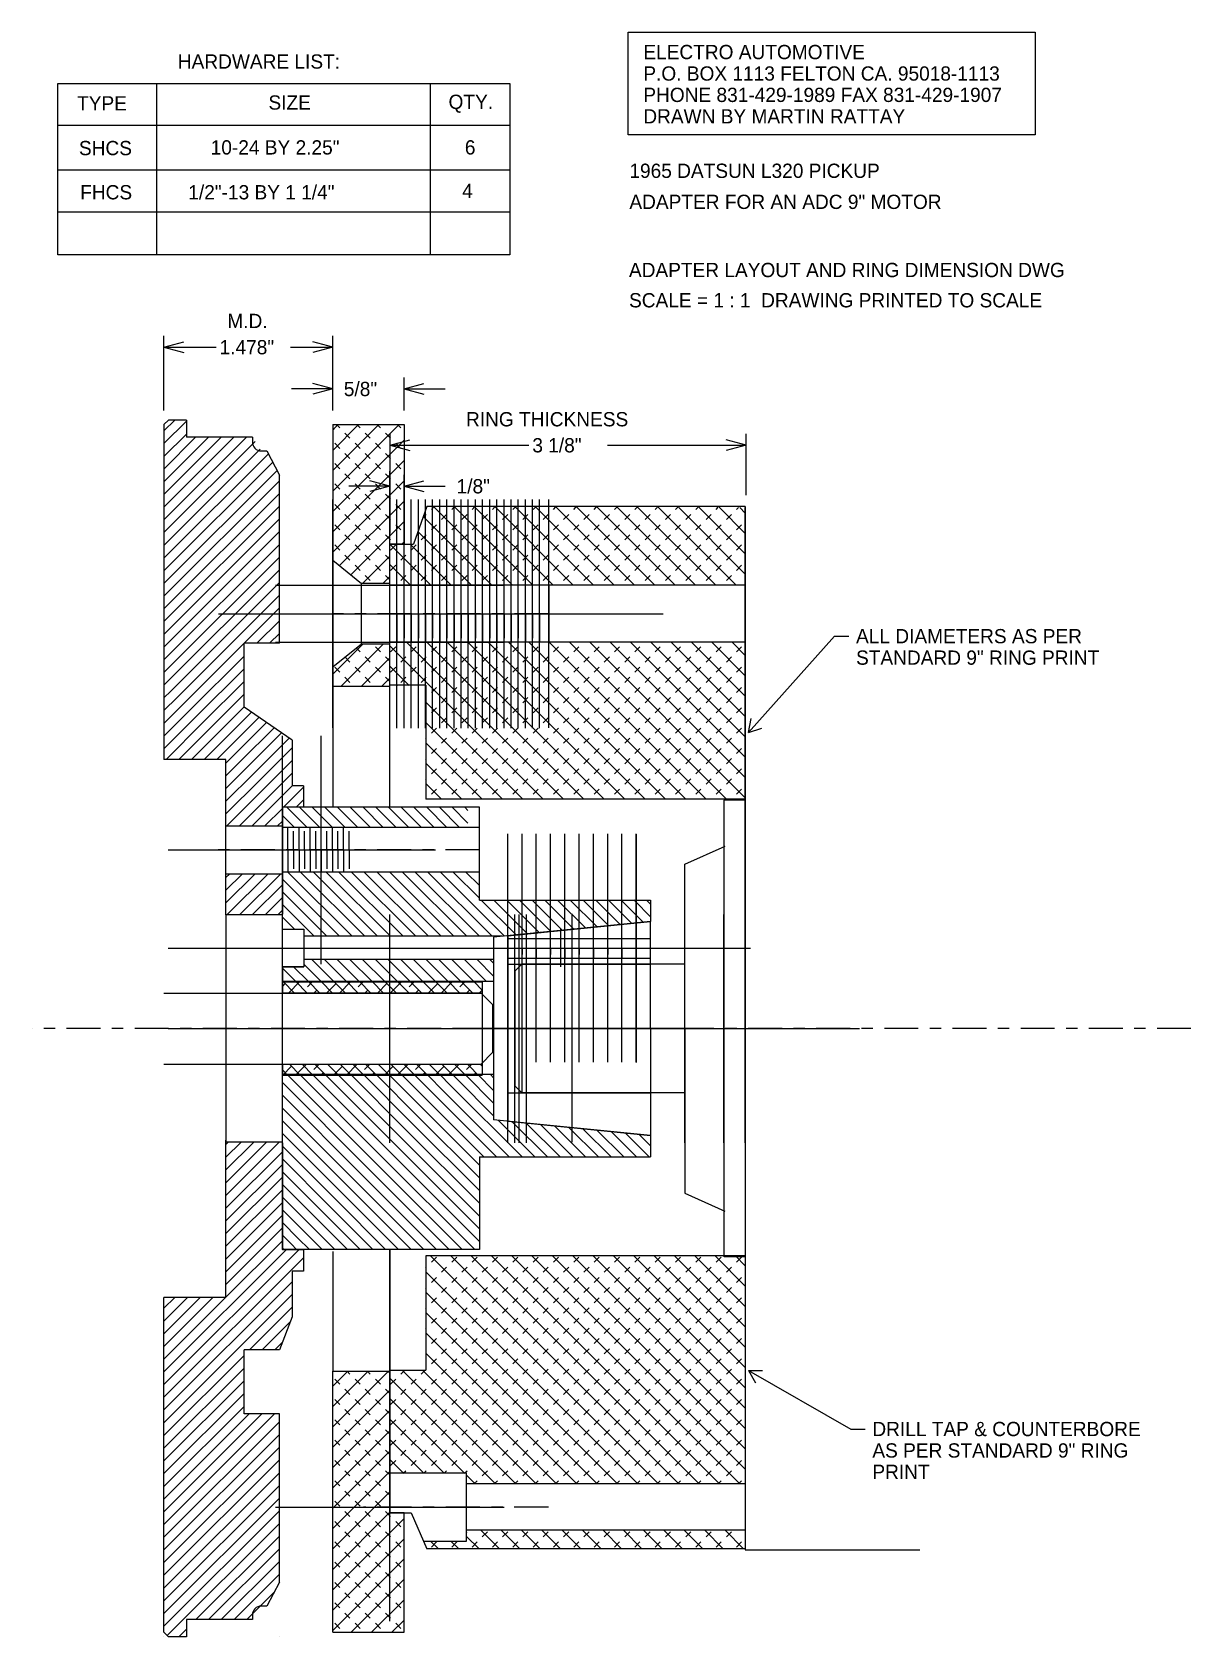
# Model space of a CAD drawing. Extents: x -4.2 to 6, y -5.3 to 8.7.
import ezdxf

# ---------------------------------------------------------------- set-up
doc = ezdxf.new("R2010")
doc.units = 0
doc.header["$PDMODE"] = 2
doc.header["$PDSIZE"] = -2
doc.linetypes.add('CENTERD', pattern=[0.4844, 0.2969, -0.0625, 0.0625, -0.0625])
doc.linetypes.add('GC___6', pattern=[0.5, 0.3, -0.075, 0.05, -0.075])
for name, color, linetype in [('ADC_9_', 7, 'CONTINUOUS'), ('BUSHING', 7, 'CONTINUOUS'), ('DIMENSIONS', 7, 'CONTINUOUS'), ('FLYWHEEL', 7, 'CONTINUOUS'), ('HARDWARE_LIST', 7, 'CONTINUOUS'), ('HUB', 7, 'CONTINUOUS'), ('MAINSHAFT', 7, 'CONTINUOUS'), ('PILOT_BEARING', 7, 'CONTINUOUS'), ('PLATE', 7, 'CONTINUOUS'), ('RING', 7, 'CONTINUOUS')]:
    doc.layers.add(name, color=color, linetype=linetype)
doc.styles.add('ENGINEER', font='ENGINEER.SHX', dxfattribs={"height": 0.2})

msp = doc.modelspace()

# ---------------------------------------------------------------- texts
at = {"layer": 'DIMENSIONS', "color": 93, "linetype": 'CONTINUOUS', "style": 'ENGINEER'}
for s, p in [('ELECTRO AUTOMOTIVE', (1.188, 8.487)), ('P.O. BOX 1113 FELTON CA. 95018-1113', (1.188, 8.299)), ('PHONE 831-429-1989 FAX 831-429-1907', (1.188, 8.112)), ('DRAWN BY MARTIN RATTAY', (1.188, 7.924)), ('1965 DATSUN L320 PICKUP', (1.066, 7.447)), ('ADAPTER FOR AN ADC 9" MOTOR', (1.066, 7.175)), ('ADAPTER LAYOUT AND RING DIMENSION DWG', (1.062, 6.578)), ('SCALE = 1 : 1  DRAWING PRINTED TO SCALE', (1.063, 6.313)), ('ALL DIAMETERS AS PER', (3.051, 3.371)), ('STANDARD 9" RING PRINT', (3.051, 3.183)), ('DRILL TAP & COUNTERBORE', (3.194, -3.573)), ('AS PER STANDARD 9" RING', (3.194, -3.761)), ('PRINT', (3.194, -3.948))]:
    msp.add_text(s, height=0.125, dxfattribs=at).set_placement(p)
at = {"layer": 'DIMENSIONS', "color": 4, "linetype": 'CONTINUOUS', "style": 'ENGINEER'}
for s, p in [('M.D.', (-2.455, 6.132)), ('1.478"', (-2.523, 5.902)), ('5/8"', (-1.435, 5.536)), ('RING THICKNESS', (-0.365, 5.271)), ('3 1/8"', (0.216, 5.043)), ('1/8"', (-0.447, 4.684))]:
    msp.add_text(s, height=0.125, dxfattribs=at).set_placement(p)
at = {"layer": 'HARDWARE_LIST', "color": 4, "linetype": 'CONTINUOUS', "style": 'ENGINEER'}
for s, p in [('HARDWARE LIST:', (-2.889, 8.404)), ('TYPE', (-3.771, 8.038)), ('SIZE', (-2.095, 8.045)), ('QTY.', (-0.518, 8.051)), ('SHCS', (-3.755, 7.646)), ('10-24 BY 2.25"', (-2.601, 7.652)), ('6', (-0.375, 7.652)), ('FHCS', (-3.744, 7.259)), ('1/2"-13 BY 1 1/4"', (-2.797, 7.259)), ('4', (-0.399, 7.271))]:
    msp.add_text(s, height=0.125, dxfattribs=at).set_placement(p)

# ---------------------------------------------------------------- blocks, each defined once
blk = doc.blocks.new('*X1')
at = {"layer": 'FLYWHEEL', "color": 213, "linetype": 'CONTINUOUS'}
for p, q in [((-3.01, 5.231), (-2.916, 5.326)), ((-3.01, 5.12), (-2.814, 5.316)), ((-3.01, 5.008), (-2.814, 5.204)), ((-3.01, 4.897), (-2.733, 5.175)), ((-3.01, 4.786), (-2.621, 5.175)), ((-3.01, 4.674), (-2.51, 5.175)), ((-3.01, 4.563), (-2.399, 5.175)), ((-3.01, 4.452), (-2.287, 5.175)), ((-3.01, 4.34), (-2.212, 5.138)), ((-3.01, 4.229), (-2.168, 5.071)), ((-3.01, 4.117), (-2.096, 5.031)), ((-3.01, 4.006), (-2.058, 4.958)), ((-3.01, 3.895), (-2.02, 4.885)), ((-3.01, 3.783), (-1.999, 4.794)), ((-3.01, 3.672), (-1.999, 4.683)), ((-3.01, 3.561), (-1.999, 4.572)), ((-3.01, 3.449), (-1.999, 4.46)), ((-3.01, 3.338), (-1.999, 4.349)), ((-3.01, 3.226), (-1.999, 4.237)), ((-3.01, 3.115), (-1.999, 4.126)), ((-3.007, 3.007), (-1.999, 4.015)), ((-2.951, 2.951), (-1.999, 3.903)), ((-2.896, 2.896), (-1.999, 3.792)), ((-2.308, 3.372), (-1.999, 3.681)), ((-2.196, 3.372), (-1.999, 3.569)), ((-2.085, 3.372), (-1.999, 3.458)), ((-2.84, 2.84), (-2.309, 3.371)), ((-2.784, 2.784), (-2.309, 3.259)), ((-2.729, 2.729), (-2.309, 3.148)), ((-3.01, 3.004), (-3.007, 3.007)), ((-2.673, 2.673), (-2.309, 3.036)), ((-3.01, 2.892), (-2.951, 2.951)), ((-3.01, 2.781), (-2.896, 2.896)), ((-3.01, 2.67), (-2.84, 2.84)), ((-2.617, 2.617), (-2.309, 2.925)), ((-2.561, 2.561), (-2.309, 2.814)), ((-3.01, 2.558), (-2.784, 2.784)), ((-3.01, 2.447), (-2.729, 2.729)), ((-2.992, 2.354), (-2.673, 2.673)), ((-2.506, 2.506), (-2.244, 2.767)), ((-2.45, 2.45), (-2.178, 2.722)), ((-2.394, 2.394), (-2.112, 2.677)), ((-2.881, 2.354), (-2.617, 2.617)), ((-2.769, 2.354), (-2.561, 2.561)), ((-2.339, 2.339), (-2.046, 2.631)), ((-2.283, 2.283), (-1.98, 2.586)), ((-2.227, 2.227), (-1.914, 2.54)), ((-2.658, 2.354), (-2.506, 2.506)), ((-2.547, 2.354), (-2.45, 2.45)), ((-2.467, 2.322), (-2.394, 2.394)), ((-2.172, 2.172), (-1.888, 2.456)), ((-2.467, 2.21), (-2.339, 2.339)), ((-2.467, 2.099), (-2.283, 2.283)), ((-2.116, 2.116), (-1.888, 2.345)), ((-2.467, 1.988), (-2.227, 2.227)), ((-2.467, 1.876), (-2.172, 2.172)), ((-2.461, 1.771), (-2.116, 2.116)), ((-2.06, 2.06), (-1.888, 2.233)), ((-2.005, 2.005), (-1.887, 2.122)), ((-1.949, 1.949), (-1.788, 2.11)), ((-2.35, 1.771), (-2.06, 2.06)), ((-2.238, 1.771), (-2.005, 2.005)), ((-1.852, 1.935), (-1.788, 1.999)), ((-2.127, 1.771), (-1.973, 1.925)), ((-1.963, 1.935), (-1.949, 1.949)), ((-2.015, 1.771), (-1.973, 1.814))]:
    blk.add_line(p, q, dxfattribs=at)
blk = doc.blocks.new('*X2')
at = {"layer": 'FLYWHEEL', "color": 213, "linetype": 'CONTINUOUS'}
for p, q in [((-2.467, 1.319), (-2.433, 1.353)), ((-2.467, 1.208), (-2.322, 1.353)), ((-2.467, 1.097), (-2.211, 1.353)), ((-2.459, 0.993), (-2.099, 1.353)), ((-2.348, 0.993), (-1.988, 1.353)), ((-2.237, 0.993), (-1.973, 1.257)), ((-2.125, 0.993), (-1.973, 1.145)), ((-2.014, 0.993), (-1.973, 1.034))]:
    blk.add_line(p, q, dxfattribs=at)
blk = doc.blocks.new('*X3')
at = {"layer": 'FLYWHEEL', "color": 213, "linetype": 'CONTINUOUS'}
for p, q in [((-2.467, -1.019), (-2.447, -0.999)), ((-2.467, -1.131), (-2.335, -0.999)), ((-2.467, -1.242), (-2.224, -0.999)), ((-2.467, -1.354), (-2.113, -0.999)), ((-2.467, -1.465), (-2.001, -0.999)), ((-2.467, -1.576), (-1.973, -1.082)), ((-2.467, -1.688), (-1.973, -1.193)), ((-2.467, -1.799), (-1.973, -1.305)), ((-2.467, -1.91), (-1.973, -1.416)), ((-2.467, -2.022), (-1.973, -1.528)), ((-2.467, -2.133), (-1.973, -1.639)), ((-2.467, -2.244), (-1.973, -1.75)), ((-3.01, -3.01), (-1.94, -1.94)), ((-3.01, -3.122), (-1.829, -1.94)), ((-2.467, -2.356), (-1.973, -1.862)), ((-3.01, -3.233), (-1.788, -2.01)), ((-3.01, -3.344), (-1.888, -2.222)), ((-1.794, -2.128), (-1.788, -2.122)), ((-3.01, -3.456), (-1.888, -2.333)), ((-3.01, -2.453), (-2.916, -2.359)), ((-3.01, -2.565), (-2.805, -2.359)), ((-3.01, -2.676), (-2.694, -2.359)), ((-3.01, -2.787), (-2.582, -2.359)), ((-3.01, -2.899), (-2.471, -2.359)), ((-2.261, -2.818), (-1.888, -2.444)), ((-2.15, -2.818), (-1.905, -2.573)), ((-2.038, -2.818), (-1.975, -2.754)), ((-3.01, -3.567), (-2.309, -2.866)), ((-3.01, -3.678), (-2.309, -2.977)), ((-3.01, -3.79), (-2.309, -3.089)), ((-3.01, -3.901), (-2.309, -3.2)), ((-3.01, -4.013), (-2.309, -3.312)), ((-3.01, -4.124), (-2.264, -3.378)), ((-3.01, -4.235), (-2.153, -3.378)), ((-3.01, -4.347), (-2.041, -3.378)), ((-3.01, -4.458), (-1.999, -3.447)), ((-3.01, -4.569), (-1.999, -3.558)), ((-3.01, -4.681), (-1.999, -3.67)), ((-3.01, -4.792), (-1.999, -3.781)), ((-3.01, -4.904), (-1.999, -3.893)), ((-3.01, -5.015), (-1.999, -4.004)), ((-3.01, -5.126), (-1.999, -4.115)), ((-3.01, -5.238), (-1.999, -4.227)), ((-2.981, -5.32), (-1.999, -4.338)), ((-2.73, -5.18), (-1.999, -4.449)), ((-2.619, -5.18), (-1.999, -4.561)), ((-2.508, -5.18), (-1.999, -4.672)), ((-2.396, -5.18), (-1.999, -4.783)), ((-2.285, -5.18), (-2.047, -4.943)), ((-2.881, -5.331), (-2.814, -5.264))]:
    blk.add_line(p, q, dxfattribs=at)
blk = doc.blocks.new('*X4')
at = {"layer": 'HUB', "color": 93, "linetype": 'CONTINUOUS'}
for p, q in [((-1.868, 1.757), (-1.973, 1.862)), ((-1.757, 1.757), (-1.935, 1.935)), ((-1.646, 1.757), (-1.823, 1.935)), ((-1.534, 1.757), (-1.712, 1.935)), ((-1.423, 1.757), (-1.6, 1.935)), ((-1.312, 1.757), (-1.489, 1.935)), ((-1.2, 1.757), (-1.378, 1.935)), ((-1.089, 1.757), (-1.266, 1.935)), ((-0.978, 1.757), (-1.155, 1.935)), ((-0.866, 1.757), (-1.044, 1.935)), ((-0.755, 1.757), (-0.932, 1.935)), ((-0.643, 1.757), (-0.821, 1.935)), ((-0.532, 1.757), (-0.709, 1.935)), ((-0.421, 1.757), (-0.598, 1.935)), ((-0.348, 1.796), (-0.487, 1.935)), ((-0.348, 1.907), (-0.375, 1.935))]:
    blk.add_line(p, q, dxfattribs=at)
blk = doc.blocks.new('*X5')
at = {"layer": 'PILOT_BEARING', "color": 13, "linetype": 'CONTINUOUS'}
for p, q in [((-1.928, -0.411), (-1.973, -0.366)), ((-1.893, -0.334), (-1.97, -0.411)), ((-1.816, -0.411), (-1.912, -0.315)), ((-1.874, -0.315), (-1.874, -0.315)), ((-1.763, -0.315), (-1.859, -0.411)), ((-1.705, -0.411), (-1.801, -0.315)), ((-1.651, -0.315), (-1.698, -0.362)), ((-1.594, -0.411), (-1.69, -0.315)), ((-1.615, -0.39), (-1.636, -0.411)), ((-1.482, -0.411), (-1.578, -0.315)), ((-1.54, -0.315), (-1.54, -0.315)), ((-1.448, -0.334), (-1.525, -0.411)), ((-1.371, -0.411), (-1.467, -0.315)), ((-1.429, -0.315), (-1.429, -0.315)), ((-1.317, -0.315), (-1.413, -0.411)), ((-1.26, -0.411), (-1.356, -0.315)), ((-1.206, -0.315), (-1.253, -0.362)), ((-1.148, -0.411), (-1.244, -0.315)), ((-1.169, -0.39), (-1.19, -0.411)), ((-1.037, -0.411), (-1.133, -0.315)), ((-1.094, -0.315), (-1.094, -0.315)), ((-1.002, -0.334), (-1.079, -0.411)), ((-0.926, -0.411), (-1.022, -0.315)), ((-0.983, -0.315), (-0.983, -0.315)), ((-0.872, -0.315), (-0.968, -0.411)), ((-0.814, -0.411), (-0.91, -0.315)), ((-0.76, -0.315), (-0.807, -0.362)), ((-0.703, -0.411), (-0.799, -0.315)), ((-0.724, -0.39), (-0.745, -0.411)), ((-0.591, -0.411), (-0.687, -0.315)), ((-0.649, -0.315), (-0.649, -0.315)), ((-0.557, -0.334), (-0.634, -0.411)), ((-0.48, -0.411), (-0.576, -0.315)), ((-0.538, -0.315), (-0.538, -0.315)), ((-0.426, -0.315), (-0.522, -0.411)), ((-0.39, -0.39), (-0.465, -0.315)), ((-0.369, -0.411), (-0.39, -0.39)), ((-0.315, -0.315), (-0.362, -0.362)), ((-0.334, -0.334), (-0.353, -0.315)), ((-0.257, -0.411), (-0.334, -0.334)), ((-0.278, -0.39), (-0.3, -0.411)), ((-0.223, -0.334), (-0.242, -0.315)), ((-0.223, -0.334), (-0.223, -0.334))]:
    blk.add_line(p, q, dxfattribs=at)
blk = doc.blocks.new('*X6')
at = {"layer": 'PILOT_BEARING', "color": 13, "linetype": 'CONTINUOUS'}
for p, q in [((-1.949, 0.39), (-1.973, 0.366)), ((-1.87, 0.311), (-1.964, 0.405)), ((-1.934, 0.405), (-1.934, 0.405)), ((-1.822, 0.405), (-1.916, 0.311)), ((-1.759, 0.311), (-1.853, 0.405)), ((-1.711, 0.405), (-1.754, 0.362)), ((-1.647, 0.311), (-1.742, 0.405)), ((-1.671, 0.334), (-1.694, 0.311)), ((-1.536, 0.311), (-1.63, 0.405)), ((-1.6, 0.405), (-1.6, 0.405)), ((-1.503, 0.39), (-1.583, 0.311)), ((-1.424, 0.31), (-1.519, 0.405)), ((-1.488, 0.405), (-1.488, 0.405)), ((-1.377, 0.405), (-1.471, 0.31)), ((-1.313, 0.31), (-1.407, 0.405)), ((-1.265, 0.405), (-1.309, 0.362)), ((-1.201, 0.31), (-1.296, 0.405)), ((-1.225, 0.334), (-1.249, 0.31)), ((-1.09, 0.31), (-1.185, 0.405)), ((-1.154, 0.405), (-1.154, 0.405)), ((-1.058, 0.39), (-1.138, 0.31)), ((-0.978, 0.31), (-1.073, 0.405)), ((-1.043, 0.405), (-1.043, 0.405)), ((-0.931, 0.405), (-1.026, 0.31)), ((-0.867, 0.31), (-0.962, 0.405)), ((-0.82, 0.405), (-0.863, 0.362)), ((-0.755, 0.31), (-0.851, 0.405)), ((-0.78, 0.334), (-0.804, 0.31)), ((-0.644, 0.31), (-0.739, 0.405)), ((-0.709, 0.405), (-0.709, 0.405)), ((-0.613, 0.39), (-0.693, 0.31)), ((-0.532, 0.309), (-0.628, 0.405)), ((-0.597, 0.405), (-0.597, 0.405)), ((-0.486, 0.405), (-0.581, 0.309)), ((-0.421, 0.309), (-0.516, 0.405)), ((-0.374, 0.405), (-0.418, 0.362)), ((-0.309, 0.309), (-0.405, 0.405)), ((-0.334, 0.334), (-0.359, 0.309)), ((-0.223, 0.334), (-0.294, 0.405)), ((-0.263, 0.405), (-0.263, 0.405)), ((-0.223, 0.334), (-0.248, 0.309))]:
    blk.add_line(p, q, dxfattribs=at)
blk = doc.blocks.new('*X7')
at = {"layer": 'PLATE', "color": 133, "linetype": 'CONTINUOUS'}
for p, q in [((-1.532, 5.239), (-1.486, 5.286)), ((-1.532, 5.061), (-1.307, 5.286)), ((-1.532, 4.883), (-1.129, 5.286)), ((-1.532, 4.704), (-0.951, 5.286)), ((-1.499, 5.286), (-1.47, 5.257)), ((-1.426, 5.212), (-1.381, 5.168)), ((-1.321, 5.286), (-1.292, 5.257)), ((-1.247, 5.212), (-1.203, 5.168)), ((-1.143, 5.286), (-1.114, 5.257)), ((-1.069, 5.212), (-1.025, 5.168)), ((-0.964, 5.286), (-0.936, 5.257)), ((-1.532, 4.526), (-0.907, 5.151)), ((-1.532, 5.141), (-1.532, 5.141)), ((-1.515, 5.123), (-1.47, 5.078)), ((-1.336, 5.123), (-1.292, 5.078)), ((-1.158, 5.123), (-1.114, 5.078)), ((-0.98, 5.123), (-0.936, 5.078)), ((-1.532, 4.348), (-0.907, 4.973)), ((-1.532, 4.962), (-1.532, 4.962)), ((-1.515, 4.945), (-1.47, 4.9)), ((-1.426, 5.034), (-1.381, 4.989)), ((-1.336, 4.945), (-1.292, 4.9)), ((-1.247, 5.034), (-1.203, 4.989)), ((-1.158, 4.945), (-1.114, 4.9)), ((-1.069, 5.034), (-1.025, 4.989)), ((-0.98, 4.945), (-0.936, 4.9)), ((-1.532, 4.17), (-0.907, 4.795)), ((-1.532, 4.784), (-1.532, 4.784)), ((-1.426, 4.856), (-1.381, 4.811)), ((-1.247, 4.856), (-1.203, 4.811)), ((-1.069, 4.856), (-1.025, 4.811)), ((-1.515, 4.767), (-1.47, 4.722)), ((-1.426, 4.678), (-1.381, 4.633)), ((-1.336, 4.767), (-1.292, 4.722)), ((-1.247, 4.678), (-1.203, 4.633)), ((-1.158, 4.767), (-1.114, 4.722)), ((-1.069, 4.678), (-1.025, 4.633)), ((-0.98, 4.767), (-0.936, 4.722)), ((-1.532, 4.606), (-1.532, 4.606)), ((-1.515, 4.588), (-1.47, 4.544)), ((-1.473, 4.051), (-0.907, 4.617)), ((-1.426, 4.499), (-1.381, 4.455)), ((-1.336, 4.588), (-1.292, 4.544)), ((-1.247, 4.499), (-1.203, 4.455)), ((-1.158, 4.588), (-1.114, 4.544)), ((-1.069, 4.499), (-1.025, 4.455)), ((-0.98, 4.588), (-0.936, 4.544)), ((-1.532, 4.428), (-1.532, 4.428)), ((-1.515, 4.41), (-1.47, 4.366)), ((-1.375, 3.971), (-0.907, 4.438)), ((-1.336, 4.41), (-1.292, 4.366)), ((-1.158, 4.41), (-1.114, 4.366)), ((-0.98, 4.41), (-0.936, 4.366)), ((-1.532, 4.25), (-1.532, 4.25)), ((-1.515, 4.232), (-1.47, 4.187)), ((-1.426, 4.321), (-1.381, 4.277)), ((-1.336, 4.232), (-1.292, 4.187)), ((-1.247, 4.321), (-1.203, 4.277)), ((-1.158, 4.232), (-1.114, 4.187)), ((-1.069, 4.321), (-1.025, 4.277)), ((-0.928, 4.24), (-0.907, 4.26)), ((-1.426, 4.143), (-1.381, 4.098)), ((-1.272, 3.895), (-1.032, 4.135)), ((-1.247, 4.143), (-1.203, 4.098)), ((-1.069, 4.143), (-1.032, 4.106)), ((-1.336, 4.054), (-1.292, 4.009)), ((-1.247, 3.965), (-1.203, 3.92)), ((-1.158, 4.054), (-1.114, 4.009)), ((-1.094, 3.895), (-1.032, 3.957)), ((-1.069, 3.965), (-1.032, 3.928))]:
    blk.add_line(p, q, dxfattribs=at)
blk = doc.blocks.new('*X8')
at = {"layer": 'PLATE', "color": 133, "linetype": 'CONTINUOUS'}
for p, q in [((-1.532, 3.101), (-1.269, 3.364)), ((-1.458, 2.997), (-1.091, 3.364)), ((-1.423, 3.249), (-1.381, 3.207)), ((-1.324, 3.329), (-1.292, 3.297)), ((-1.279, 2.997), (-1.032, 3.244)), ((-1.247, 3.252), (-1.203, 3.207)), ((-1.181, 3.364), (-1.181, 3.364)), ((-1.158, 3.341), (-1.114, 3.297)), ((-1.069, 3.252), (-1.032, 3.215)), ((-1.522, 3.17), (-1.522, 3.17)), ((-1.515, 3.163), (-1.47, 3.118)), ((-1.336, 3.163), (-1.292, 3.118)), ((-1.158, 3.163), (-1.114, 3.118)), ((-1.532, 3.002), (-1.532, 3.002)), ((-1.426, 3.074), (-1.381, 3.029)), ((-1.247, 3.074), (-1.203, 3.029)), ((-1.101, 2.997), (-1.032, 3.066)), ((-1.069, 3.074), (-1.032, 3.037))]:
    blk.add_line(p, q, dxfattribs=at)
blk = doc.blocks.new('*X9')
at = {"layer": 'PLATE', "color": 133, "linetype": 'CONTINUOUS'}
for p, q in [((-1.532, -3.136), (-1.399, -3.003)), ((-1.532, -3.314), (-1.221, -3.003)), ((-1.532, -3.492), (-1.043, -3.003)), ((-1.532, -3.056), (-1.532, -3.056)), ((-1.515, -3.074), (-1.47, -3.118)), ((-1.407, -3.003), (-1.381, -3.029)), ((-1.336, -3.074), (-1.292, -3.118)), ((-1.229, -3.003), (-1.203, -3.029)), ((-1.158, -3.074), (-1.114, -3.118)), ((-1.051, -3.003), (-1.032, -3.022)), ((-1.532, -3.671), (-1.032, -3.171)), ((-1.426, -3.163), (-1.381, -3.207)), ((-1.247, -3.163), (-1.203, -3.207)), ((-1.069, -3.163), (-1.032, -3.2)), ((-1.532, -3.234), (-1.532, -3.234)), ((-1.532, -3.849), (-1.032, -3.349)), ((-1.515, -3.252), (-1.47, -3.297)), ((-1.426, -3.341), (-1.381, -3.386)), ((-1.336, -3.252), (-1.292, -3.297)), ((-1.247, -3.341), (-1.203, -3.386)), ((-1.158, -3.252), (-1.114, -3.297)), ((-1.069, -3.341), (-1.032, -3.378)), ((-1.532, -3.413), (-1.532, -3.413)), ((-1.515, -3.43), (-1.47, -3.475)), ((-1.336, -3.43), (-1.292, -3.475)), ((-1.158, -3.43), (-1.114, -3.475)), ((-1.532, -4.027), (-1.032, -3.527)), ((-1.532, -3.591), (-1.532, -3.591)), ((-1.515, -3.608), (-1.47, -3.653)), ((-1.426, -3.519), (-1.381, -3.564)), ((-1.336, -3.608), (-1.292, -3.653)), ((-1.247, -3.519), (-1.203, -3.564)), ((-1.158, -3.608), (-1.114, -3.653)), ((-1.069, -3.519), (-1.032, -3.556)), ((-1.532, -4.205), (-1.032, -3.705)), ((-1.532, -3.769), (-1.532, -3.769)), ((-1.515, -3.787), (-1.47, -3.831)), ((-1.426, -3.697), (-1.381, -3.742)), ((-1.336, -3.787), (-1.292, -3.831)), ((-1.247, -3.697), (-1.203, -3.742)), ((-1.158, -3.787), (-1.114, -3.831)), ((-1.069, -3.697), (-1.032, -3.734)), ((-1.532, -4.383), (-1.032, -3.883)), ((-1.426, -3.876), (-1.381, -3.92)), ((-1.247, -3.876), (-1.203, -3.92)), ((-1.069, -3.876), (-1.032, -3.913)), ((-1.532, -3.947), (-1.532, -3.947)), ((-1.532, -4.561), (-1.032, -4.061)), ((-1.515, -3.965), (-1.47, -4.009)), ((-1.426, -4.054), (-1.381, -4.098)), ((-1.336, -3.965), (-1.292, -4.009)), ((-1.247, -4.054), (-1.203, -4.098)), ((-1.158, -3.965), (-1.114, -4.009)), ((-1.069, -4.054), (-1.032, -4.091)), ((-1.532, -4.125), (-1.532, -4.125)), ((-1.515, -4.143), (-1.47, -4.187)), ((-1.336, -4.143), (-1.292, -4.187)), ((-1.158, -4.143), (-1.114, -4.187)), ((-1.532, -4.74), (-1.032, -4.24)), ((-1.532, -4.918), (-0.907, -4.293)), ((-1.532, -4.304), (-1.532, -4.304)), ((-1.515, -4.321), (-1.47, -4.366)), ((-1.426, -4.232), (-1.381, -4.277)), ((-1.336, -4.321), (-1.292, -4.366)), ((-1.247, -4.232), (-1.203, -4.277)), ((-1.158, -4.321), (-1.114, -4.366)), ((-1.069, -4.232), (-1.025, -4.277)), ((-0.98, -4.321), (-0.936, -4.366)), ((-1.532, -5.096), (-0.907, -4.471)), ((-1.532, -4.482), (-1.532, -4.482)), ((-1.426, -4.41), (-1.381, -4.455)), ((-1.247, -4.41), (-1.203, -4.455)), ((-1.069, -4.41), (-1.025, -4.455)), ((-1.515, -4.499), (-1.47, -4.544)), ((-1.426, -4.588), (-1.381, -4.633)), ((-1.336, -4.499), (-1.292, -4.544)), ((-1.247, -4.588), (-1.203, -4.633)), ((-1.158, -4.499), (-1.114, -4.544)), ((-1.069, -4.588), (-1.025, -4.633)), ((-0.98, -4.499), (-0.936, -4.544)), ((-1.532, -5.274), (-0.907, -4.649)), ((-1.532, -4.66), (-1.532, -4.66)), ((-1.515, -4.678), (-1.47, -4.722)), ((-1.426, -4.767), (-1.381, -4.811)), ((-1.336, -4.678), (-1.292, -4.722)), ((-1.247, -4.767), (-1.203, -4.811)), ((-1.158, -4.678), (-1.114, -4.722)), ((-1.069, -4.767), (-1.025, -4.811)), ((-0.98, -4.678), (-0.936, -4.722)), ((-1.532, -4.838), (-1.532, -4.838)), ((-1.515, -4.856), (-1.47, -4.9)), ((-1.371, -5.291), (-0.907, -4.827)), ((-1.336, -4.856), (-1.292, -4.9)), ((-1.158, -4.856), (-1.114, -4.9)), ((-0.98, -4.856), (-0.936, -4.9)), ((-1.532, -5.016), (-1.532, -5.016)), ((-1.515, -5.034), (-1.47, -5.078)), ((-1.426, -4.945), (-1.381, -4.989)), ((-1.336, -5.034), (-1.292, -5.078)), ((-1.247, -4.945), (-1.203, -4.989)), ((-1.193, -5.291), (-0.907, -5.006)), ((-1.158, -5.034), (-1.114, -5.078)), ((-1.069, -4.945), (-1.025, -4.989)), ((-0.98, -5.034), (-0.936, -5.078)), ((-1.532, -5.194), (-1.532, -5.194)), ((-1.426, -5.123), (-1.381, -5.168)), ((-1.247, -5.123), (-1.203, -5.168)), ((-1.069, -5.123), (-1.025, -5.168)), ((-1.015, -5.291), (-0.907, -5.184)), ((-1.515, -5.212), (-1.47, -5.257)), ((-1.336, -5.212), (-1.292, -5.257)), ((-1.158, -5.212), (-1.114, -5.257)), ((-0.98, -5.212), (-0.936, -5.257))]:
    blk.add_line(p, q, dxfattribs=at)
blk = doc.blocks.new('*X10')
at = {"layer": 'RING', "color": 8, "linetype": 'CONTINUOUS'}
for p, q in [((-0.744, 4.468), (-0.713, 4.499)), ((-0.668, 4.544), (-0.643, 4.569)), ((0.041, 3.88), (-0.649, 4.569)), ((-0.579, 4.455), (-0.535, 4.499)), ((-0.49, 4.544), (-0.465, 4.569)), ((0.219, 3.88), (-0.47, 4.569)), ((-0.401, 4.455), (-0.356, 4.499)), ((-0.312, 4.544), (-0.287, 4.568)), ((0.397, 3.88), (-0.292, 4.568)), ((-0.223, 4.455), (-0.178, 4.499)), ((-0.134, 4.544), (-0.11, 4.568)), ((0.575, 3.88), (-0.113, 4.568)), ((-0.045, 4.455), (0, 4.499)), ((0.045, 4.544), (0.068, 4.567)), ((0.753, 3.88), (0.066, 4.567)), ((0.134, 4.455), (0.178, 4.499)), ((0.223, 4.544), (0.246, 4.567)), ((0.932, 3.88), (0.245, 4.567)), ((0.312, 4.455), (0.356, 4.499)), ((0.401, 4.544), (0.423, 4.566)), ((1.11, 3.88), (0.423, 4.566)), ((0.49, 4.455), (0.535, 4.499)), ((0.579, 4.544), (0.601, 4.566)), ((1.288, 3.88), (0.602, 4.566)), ((0.668, 4.455), (0.713, 4.499)), ((0.757, 4.544), (0.778, 4.565)), ((1.466, 3.88), (0.781, 4.565)), ((0.846, 4.455), (0.891, 4.499)), ((0.936, 4.544), (0.956, 4.564)), ((1.644, 3.88), (0.96, 4.564)), ((1.025, 4.455), (1.069, 4.499)), ((1.114, 4.544), (1.134, 4.564)), ((1.822, 3.88), (1.138, 4.564)), ((1.203, 4.455), (1.247, 4.499)), ((1.292, 4.544), (1.311, 4.563)), ((2.001, 3.88), (1.317, 4.563)), ((1.381, 4.455), (1.426, 4.499)), ((1.47, 4.544), (1.489, 4.563)), ((2.081, 3.977), (1.496, 4.563)), ((1.559, 4.455), (1.604, 4.499)), ((1.648, 4.544), (1.667, 4.562)), ((2.081, 4.156), (1.675, 4.562)), ((1.737, 4.455), (1.782, 4.499)), ((1.826, 4.544), (1.844, 4.562)), ((2.081, 4.334), (1.853, 4.562)), ((1.916, 4.455), (1.96, 4.499)), ((2.005, 4.544), (2.022, 4.561)), ((2.081, 4.512), (2.032, 4.561)), ((-0.138, 3.88), (-0.739, 4.481)), ((-0.668, 4.366), (-0.624, 4.41)), ((-0.49, 4.366), (-0.445, 4.41)), ((-0.312, 4.366), (-0.267, 4.41)), ((-0.134, 4.366), (-0.089, 4.41)), ((0.045, 4.366), (0.089, 4.41)), ((0.223, 4.366), (0.267, 4.41)), ((0.401, 4.366), (0.445, 4.41)), ((0.579, 4.366), (0.624, 4.41)), ((0.757, 4.366), (0.802, 4.41)), ((0.936, 4.366), (0.98, 4.41)), ((1.114, 4.366), (1.158, 4.41)), ((1.292, 4.366), (1.336, 4.41)), ((1.47, 4.366), (1.515, 4.41)), ((1.648, 4.366), (1.693, 4.41)), ((1.826, 4.366), (1.871, 4.41)), ((2.005, 4.366), (2.049, 4.41)), ((-0.672, 3.88), (-1.032, 4.24)), ((-1.025, 4.187), (-0.98, 4.232)), ((-0.494, 3.88), (-0.854, 4.24)), ((-0.846, 4.187), (-0.802, 4.232)), ((-0.316, 3.88), (-0.786, 4.35)), ((-0.757, 4.277), (-0.713, 4.321)), ((-0.668, 4.187), (-0.624, 4.232)), ((-0.579, 4.277), (-0.535, 4.321)), ((-0.49, 4.187), (-0.445, 4.232)), ((-0.401, 4.277), (-0.356, 4.321)), ((-0.312, 4.187), (-0.267, 4.232)), ((-0.223, 4.277), (-0.178, 4.321)), ((-0.134, 4.187), (-0.089, 4.232)), ((-0.045, 4.277), (0, 4.321)), ((0.045, 4.187), (0.089, 4.232)), ((0.134, 4.277), (0.178, 4.321)), ((0.223, 4.187), (0.267, 4.232)), ((0.312, 4.277), (0.356, 4.321)), ((0.401, 4.187), (0.445, 4.232)), ((0.49, 4.277), (0.535, 4.321)), ((0.579, 4.187), (0.624, 4.232)), ((0.668, 4.277), (0.713, 4.321)), ((0.757, 4.187), (0.802, 4.232)), ((0.846, 4.277), (0.891, 4.321)), ((0.936, 4.187), (0.98, 4.232)), ((1.025, 4.277), (1.069, 4.321)), ((1.114, 4.187), (1.158, 4.232)), ((1.203, 4.277), (1.247, 4.321)), ((1.292, 4.187), (1.336, 4.232)), ((1.381, 4.277), (1.426, 4.321)), ((1.47, 4.187), (1.515, 4.232)), ((1.559, 4.277), (1.604, 4.321)), ((1.648, 4.187), (1.693, 4.232)), ((1.737, 4.277), (1.782, 4.321)), ((1.826, 4.187), (1.871, 4.232)), ((1.916, 4.277), (1.96, 4.321)), ((2.005, 4.187), (2.049, 4.232)), ((-1.032, 4.18), (-1.032, 4.18)), ((-0.936, 4.098), (-0.891, 4.143)), ((-0.757, 4.098), (-0.713, 4.143)), ((-0.579, 4.098), (-0.535, 4.143)), ((-0.401, 4.098), (-0.356, 4.143)), ((-0.223, 4.098), (-0.178, 4.143)), ((-0.045, 4.098), (0, 4.143)), ((0.134, 4.098), (0.178, 4.143)), ((0.312, 4.098), (0.356, 4.143)), ((0.49, 4.098), (0.535, 4.143)), ((0.668, 4.098), (0.713, 4.143)), ((0.846, 4.098), (0.891, 4.143)), ((1.025, 4.098), (1.069, 4.143)), ((1.203, 4.098), (1.247, 4.143)), ((1.381, 4.098), (1.426, 4.143)), ((1.559, 4.098), (1.604, 4.143)), ((1.737, 4.098), (1.782, 4.143)), ((1.916, 4.098), (1.96, 4.143)), ((-1.033, 4.001), (-1.033, 4.001)), ((-0.85, 3.88), (-1.032, 4.062)), ((-1.025, 4.009), (-0.98, 4.054)), ((-0.936, 3.92), (-0.891, 3.965)), ((-0.846, 4.009), (-0.802, 4.054)), ((-0.757, 3.92), (-0.713, 3.965)), ((-0.668, 4.009), (-0.624, 4.054)), ((-0.579, 3.92), (-0.535, 3.965)), ((-0.49, 4.009), (-0.445, 4.054)), ((-0.401, 3.92), (-0.356, 3.965)), ((-0.312, 4.009), (-0.267, 4.054)), ((-0.223, 3.92), (-0.178, 3.965)), ((-0.134, 4.009), (-0.089, 4.054)), ((-0.045, 3.92), (0, 3.965)), ((0.045, 4.009), (0.089, 4.054)), ((0.134, 3.92), (0.178, 3.965)), ((0.223, 4.009), (0.267, 4.054)), ((0.312, 3.92), (0.356, 3.965)), ((0.401, 4.009), (0.445, 4.054)), ((0.49, 3.92), (0.535, 3.965)), ((0.579, 4.009), (0.624, 4.054)), ((0.668, 3.92), (0.713, 3.965)), ((0.757, 4.009), (0.802, 4.054)), ((0.846, 3.92), (0.891, 3.965)), ((0.936, 4.009), (0.98, 4.054)), ((1.025, 3.92), (1.069, 3.965)), ((1.114, 4.009), (1.158, 4.054)), ((1.203, 3.92), (1.247, 3.965)), ((1.292, 4.009), (1.336, 4.054)), ((1.381, 3.92), (1.426, 3.965)), ((1.47, 4.009), (1.515, 4.054)), ((1.559, 3.92), (1.604, 3.965)), ((1.648, 4.009), (1.693, 4.054)), ((1.737, 3.92), (1.782, 3.965)), ((1.826, 4.009), (1.871, 4.054)), ((1.916, 3.92), (1.96, 3.965)), ((2.005, 4.009), (2.049, 4.054)), ((-1.029, 3.88), (-1.033, 3.884)), ((-0.976, 3.88), (-0.976, 3.88)), ((-0.798, 3.88), (-0.798, 3.88)), ((-0.62, 3.88), (-0.62, 3.88)), ((-0.442, 3.88), (-0.442, 3.88)), ((-0.263, 3.88), (-0.263, 3.88)), ((-0.085, 3.88), (-0.085, 3.88)), ((0.093, 3.88), (0.093, 3.88)), ((0.271, 3.88), (0.271, 3.88)), ((0.449, 3.88), (0.449, 3.88)), ((0.628, 3.88), (0.628, 3.88)), ((0.806, 3.88), (0.806, 3.88)), ((0.984, 3.88), (0.984, 3.88)), ((1.162, 3.88), (1.162, 3.88)), ((1.34, 3.88), (1.34, 3.88)), ((1.519, 3.88), (1.519, 3.88)), ((1.697, 3.88), (1.697, 3.88)), ((1.875, 3.88), (1.875, 3.88)), ((2.053, 3.88), (2.053, 3.88))]:
    blk.add_line(p, q, dxfattribs=at)
blk = doc.blocks.new('*X11')
at = {"layer": 'RING', "color": 8, "linetype": 'CONTINUOUS'}
for p, q in [((0.49, 2.005), (-0.885, 3.38)), ((0.668, 2.005), (-0.707, 3.38)), ((0.846, 2.005), (-0.529, 3.38)), ((1.025, 2.005), (-0.35, 3.38)), ((1.203, 2.005), (-0.172, 3.38)), ((1.381, 2.005), (0.006, 3.38)), ((1.559, 2.005), (0.184, 3.38)), ((1.737, 2.005), (0.362, 3.38)), ((1.916, 2.005), (0.541, 3.38)), ((2.049, 2.049), (0.719, 3.38)), ((2.081, 2.195), (0.897, 3.38)), ((2.081, 2.374), (1.075, 3.38)), ((2.081, 2.552), (1.253, 3.38)), ((2.081, 2.73), (1.432, 3.38)), ((2.081, 2.908), (1.61, 3.38)), ((2.081, 3.086), (1.788, 3.38)), ((2.081, 3.265), (1.966, 3.38)), ((0.312, 2.005), (-1.033, 3.349)), ((-1.033, 3.288), (-1.033, 3.288)), ((-1.025, 3.297), (-0.98, 3.341)), ((-0.936, 3.207), (-0.891, 3.252)), ((-0.846, 3.297), (-0.802, 3.341)), ((-0.757, 3.207), (-0.713, 3.252)), ((-0.668, 3.297), (-0.624, 3.341)), ((-0.579, 3.207), (-0.535, 3.252)), ((-0.49, 3.297), (-0.445, 3.341)), ((-0.401, 3.207), (-0.356, 3.252)), ((-0.312, 3.297), (-0.267, 3.341)), ((-0.223, 3.207), (-0.178, 3.252)), ((-0.134, 3.297), (-0.089, 3.341)), ((-0.045, 3.207), (0, 3.252)), ((0.045, 3.297), (0.089, 3.341)), ((0.134, 3.207), (0.178, 3.252)), ((0.223, 3.297), (0.267, 3.341)), ((0.312, 3.207), (0.356, 3.252)), ((0.401, 3.297), (0.445, 3.341)), ((0.49, 3.207), (0.535, 3.252)), ((0.579, 3.297), (0.624, 3.341)), ((0.668, 3.207), (0.713, 3.252)), ((0.757, 3.297), (0.802, 3.341)), ((0.846, 3.207), (0.891, 3.252)), ((0.936, 3.297), (0.98, 3.341)), ((1.025, 3.207), (1.069, 3.252)), ((1.114, 3.297), (1.158, 3.341)), ((1.203, 3.207), (1.247, 3.252)), ((1.292, 3.297), (1.336, 3.341)), ((1.381, 3.207), (1.426, 3.252)), ((1.47, 3.297), (1.515, 3.341)), ((1.559, 3.207), (1.604, 3.252)), ((1.648, 3.297), (1.693, 3.341)), ((1.737, 3.207), (1.782, 3.252)), ((1.826, 3.297), (1.871, 3.341)), ((1.916, 3.207), (1.96, 3.252)), ((2.005, 3.297), (2.049, 3.341)), ((-0.863, 3.001), (-1.032, 3.171)), ((-1.032, 3.111), (-1.032, 3.111)), ((-1.025, 3.118), (-0.98, 3.163)), ((-0.846, 3.118), (-0.802, 3.163)), ((-0.668, 3.118), (-0.624, 3.163)), ((-0.49, 3.118), (-0.445, 3.163)), ((-0.312, 3.118), (-0.267, 3.163)), ((-0.134, 3.118), (-0.089, 3.163)), ((0.045, 3.118), (0.089, 3.163)), ((0.223, 3.118), (0.267, 3.163)), ((0.401, 3.118), (0.445, 3.163)), ((0.579, 3.118), (0.624, 3.163)), ((0.757, 3.118), (0.802, 3.163)), ((0.936, 3.118), (0.98, 3.163)), ((1.114, 3.118), (1.158, 3.163)), ((1.292, 3.118), (1.336, 3.163)), ((1.47, 3.118), (1.515, 3.163)), ((1.648, 3.118), (1.693, 3.163)), ((1.826, 3.118), (1.871, 3.163)), ((2.005, 3.118), (2.049, 3.163)), ((-0.966, 2.999), (-0.966, 2.999)), ((-0.936, 3.029), (-0.891, 3.074)), ((-0.784, 3.003), (-0.784, 3.003)), ((-0.757, 3.029), (-0.713, 3.074)), ((-0.668, 2.94), (-0.624, 2.985)), ((-0.579, 3.029), (-0.535, 3.074)), ((-0.49, 2.94), (-0.445, 2.985)), ((-0.401, 3.029), (-0.356, 3.074)), ((-0.312, 2.94), (-0.267, 2.985)), ((-0.223, 3.029), (-0.178, 3.074)), ((-0.134, 2.94), (-0.089, 2.985)), ((-0.045, 3.029), (0, 3.074)), ((0.045, 2.94), (0.089, 2.985)), ((0.134, 3.029), (0.178, 3.074)), ((0.223, 2.94), (0.267, 2.985)), ((0.312, 3.029), (0.356, 3.074)), ((0.401, 2.94), (0.445, 2.985)), ((0.49, 3.029), (0.535, 3.074)), ((0.579, 2.94), (0.624, 2.985)), ((0.668, 3.029), (0.713, 3.074)), ((0.757, 2.94), (0.802, 2.985)), ((0.846, 3.029), (0.891, 3.074)), ((0.936, 2.94), (0.98, 2.985)), ((1.025, 3.029), (1.069, 3.074)), ((1.114, 2.94), (1.158, 2.985)), ((1.203, 3.029), (1.247, 3.074)), ((1.292, 2.94), (1.336, 2.985)), ((1.381, 3.029), (1.426, 3.074)), ((1.47, 2.94), (1.515, 2.985)), ((1.559, 3.029), (1.604, 3.074)), ((1.648, 2.94), (1.693, 2.985)), ((1.737, 3.029), (1.782, 3.074)), ((1.826, 2.94), (1.871, 2.985)), ((1.916, 3.029), (1.96, 3.074)), ((2.005, 2.94), (2.049, 2.985)), ((-0.718, 2.891), (-0.713, 2.896)), ((0.134, 2.005), (-0.718, 2.856)), ((-0.579, 2.851), (-0.535, 2.896)), ((-0.401, 2.851), (-0.356, 2.896)), ((-0.223, 2.851), (-0.178, 2.896)), ((-0.045, 2.851), (0, 2.896)), ((0.134, 2.851), (0.178, 2.896)), ((0.312, 2.851), (0.356, 2.896)), ((0.49, 2.851), (0.535, 2.896)), ((0.668, 2.851), (0.713, 2.896)), ((0.846, 2.851), (0.891, 2.896)), ((1.025, 2.851), (1.069, 2.896)), ((1.203, 2.851), (1.247, 2.896)), ((1.381, 2.851), (1.426, 2.896)), ((1.559, 2.851), (1.604, 2.896)), ((1.737, 2.851), (1.782, 2.896)), ((1.916, 2.851), (1.96, 2.896)), ((-0.718, 2.713), (-0.713, 2.717)), ((-0.045, 2.005), (-0.718, 2.678)), ((-0.668, 2.762), (-0.624, 2.807)), ((-0.579, 2.673), (-0.535, 2.717)), ((-0.49, 2.762), (-0.445, 2.807)), ((-0.401, 2.673), (-0.356, 2.717)), ((-0.312, 2.762), (-0.267, 2.807)), ((-0.223, 2.673), (-0.178, 2.717)), ((-0.134, 2.762), (-0.089, 2.807)), ((-0.045, 2.673), (0, 2.717)), ((0.045, 2.762), (0.089, 2.807)), ((0.134, 2.673), (0.178, 2.717)), ((0.223, 2.762), (0.267, 2.807)), ((0.312, 2.673), (0.356, 2.717)), ((0.401, 2.762), (0.445, 2.807)), ((0.49, 2.673), (0.535, 2.717)), ((0.579, 2.762), (0.624, 2.807)), ((0.668, 2.673), (0.713, 2.717)), ((0.757, 2.762), (0.802, 2.807)), ((0.846, 2.673), (0.891, 2.717)), ((0.936, 2.762), (0.98, 2.807)), ((1.025, 2.673), (1.069, 2.717)), ((1.114, 2.762), (1.158, 2.807)), ((1.203, 2.673), (1.247, 2.717)), ((1.292, 2.762), (1.336, 2.807)), ((1.381, 2.673), (1.426, 2.717)), ((1.47, 2.762), (1.515, 2.807)), ((1.559, 2.673), (1.604, 2.717)), ((1.648, 2.762), (1.693, 2.807)), ((1.737, 2.673), (1.782, 2.717)), ((1.826, 2.762), (1.871, 2.807)), ((1.916, 2.673), (1.96, 2.717)), ((2.005, 2.762), (2.049, 2.807)), ((-0.718, 2.534), (-0.713, 2.539)), ((-0.668, 2.584), (-0.624, 2.628)), ((-0.579, 2.495), (-0.535, 2.539)), ((-0.49, 2.584), (-0.445, 2.628)), ((-0.401, 2.495), (-0.356, 2.539)), ((-0.312, 2.584), (-0.267, 2.628)), ((-0.223, 2.495), (-0.178, 2.539)), ((-0.134, 2.584), (-0.089, 2.628)), ((-0.045, 2.495), (0, 2.539)), ((0.045, 2.584), (0.089, 2.628)), ((0.134, 2.495), (0.178, 2.539)), ((0.223, 2.584), (0.267, 2.628)), ((0.312, 2.495), (0.356, 2.539)), ((0.401, 2.584), (0.445, 2.628)), ((0.49, 2.495), (0.535, 2.539)), ((0.579, 2.584), (0.624, 2.628)), ((0.668, 2.495), (0.713, 2.539)), ((0.757, 2.584), (0.802, 2.628)), ((0.846, 2.495), (0.891, 2.539)), ((0.936, 2.584), (0.98, 2.628)), ((1.025, 2.495), (1.069, 2.539)), ((1.114, 2.584), (1.158, 2.628)), ((1.203, 2.495), (1.247, 2.539)), ((1.292, 2.584), (1.336, 2.628)), ((1.381, 2.495), (1.426, 2.539)), ((1.47, 2.584), (1.515, 2.628)), ((1.559, 2.495), (1.604, 2.539)), ((1.648, 2.584), (1.693, 2.628)), ((1.737, 2.495), (1.782, 2.539)), ((1.826, 2.584), (1.871, 2.628)), ((1.916, 2.495), (1.96, 2.539)), ((2.005, 2.584), (2.049, 2.628)), ((-0.223, 2.005), (-0.718, 2.5)), ((-0.668, 2.406), (-0.624, 2.45)), ((-0.49, 2.406), (-0.445, 2.45)), ((-0.312, 2.406), (-0.267, 2.45)), ((-0.134, 2.406), (-0.089, 2.45)), ((0.045, 2.406), (0.089, 2.45)), ((0.223, 2.406), (0.267, 2.45)), ((0.401, 2.406), (0.445, 2.45)), ((0.579, 2.406), (0.624, 2.45)), ((0.757, 2.406), (0.802, 2.45)), ((0.936, 2.406), (0.98, 2.45)), ((1.114, 2.406), (1.158, 2.45)), ((1.292, 2.406), (1.336, 2.45)), ((1.47, 2.406), (1.515, 2.45)), ((1.648, 2.406), (1.693, 2.45)), ((1.826, 2.406), (1.871, 2.45)), ((2.005, 2.406), (2.049, 2.45)), ((-0.718, 2.356), (-0.713, 2.361)), ((-0.401, 2.005), (-0.718, 2.321)), ((-0.668, 2.227), (-0.624, 2.272)), ((-0.579, 2.316), (-0.535, 2.361)), ((-0.49, 2.227), (-0.445, 2.272)), ((-0.401, 2.316), (-0.356, 2.361)), ((-0.312, 2.227), (-0.267, 2.272)), ((-0.223, 2.316), (-0.178, 2.361)), ((-0.134, 2.227), (-0.089, 2.272)), ((-0.045, 2.316), (0, 2.361)), ((0.045, 2.227), (0.089, 2.272)), ((0.134, 2.316), (0.178, 2.361)), ((0.223, 2.227), (0.267, 2.272)), ((0.312, 2.316), (0.356, 2.361)), ((0.401, 2.227), (0.445, 2.272)), ((0.49, 2.316), (0.535, 2.361)), ((0.579, 2.227), (0.624, 2.272)), ((0.668, 2.316), (0.713, 2.361)), ((0.757, 2.227), (0.802, 2.272)), ((0.846, 2.316), (0.891, 2.361)), ((0.936, 2.227), (0.98, 2.272)), ((1.025, 2.316), (1.069, 2.361)), ((1.114, 2.227), (1.158, 2.272)), ((1.203, 2.316), (1.247, 2.361)), ((1.292, 2.227), (1.336, 2.272)), ((1.381, 2.316), (1.426, 2.361)), ((1.47, 2.227), (1.515, 2.272)), ((1.559, 2.316), (1.604, 2.361)), ((1.648, 2.227), (1.693, 2.272)), ((1.737, 2.316), (1.782, 2.361)), ((1.826, 2.227), (1.871, 2.272)), ((1.916, 2.316), (1.96, 2.361)), ((2.005, 2.227), (2.049, 2.272)), ((-0.718, 2.178), (-0.713, 2.183)), ((-0.579, 2.005), (-0.718, 2.143)), ((-0.579, 2.138), (-0.535, 2.183)), ((-0.401, 2.138), (-0.356, 2.183)), ((-0.223, 2.138), (-0.178, 2.183)), ((-0.045, 2.138), (0, 2.183)), ((0.134, 2.138), (0.178, 2.183)), ((0.312, 2.138), (0.356, 2.183)), ((0.49, 2.138), (0.535, 2.183)), ((0.668, 2.138), (0.713, 2.183)), ((0.846, 2.138), (0.891, 2.183)), ((1.025, 2.138), (1.069, 2.183)), ((1.203, 2.138), (1.247, 2.183)), ((1.381, 2.138), (1.426, 2.183)), ((1.559, 2.138), (1.604, 2.183)), ((1.737, 2.138), (1.782, 2.183)), ((1.916, 2.138), (1.96, 2.183)), ((-0.713, 2.005), (-0.713, 2.005)), ((-0.668, 2.049), (-0.624, 2.094)), ((-0.535, 2.005), (-0.535, 2.005)), ((-0.49, 2.049), (-0.445, 2.094)), ((-0.356, 2.005), (-0.356, 2.005)), ((-0.312, 2.049), (-0.267, 2.094)), ((-0.178, 2.005), (-0.178, 2.005)), ((-0.134, 2.049), (-0.089, 2.094)), ((0, 2.005), (0, 2.005)), ((0.045, 2.049), (0.089, 2.094)), ((0.178, 2.005), (0.178, 2.005)), ((0.223, 2.049), (0.267, 2.094)), ((0.356, 2.005), (0.356, 2.005)), ((0.401, 2.049), (0.445, 2.094)), ((0.535, 2.005), (0.535, 2.005)), ((0.579, 2.049), (0.624, 2.094)), ((0.713, 2.005), (0.713, 2.005)), ((0.757, 2.049), (0.802, 2.094)), ((0.891, 2.005), (0.891, 2.005)), ((0.936, 2.049), (0.98, 2.094)), ((1.069, 2.005), (1.069, 2.005)), ((1.114, 2.049), (1.158, 2.094)), ((1.247, 2.005), (1.247, 2.005)), ((1.292, 2.049), (1.336, 2.094)), ((1.425, 2.005), (1.426, 2.005)), ((1.47, 2.049), (1.515, 2.094)), ((1.604, 2.005), (1.604, 2.005)), ((1.648, 2.049), (1.693, 2.094)), ((1.782, 2.005), (1.782, 2.005)), ((1.826, 2.049), (1.871, 2.094)), ((1.96, 2.005), (1.96, 2.005)), ((2.005, 2.049), (2.049, 2.094)), ((2.081, 2.017), (2.049, 2.049))]:
    blk.add_line(p, q, dxfattribs=at)
blk = doc.blocks.new('*X12')
at = {"layer": 'RING', "color": 8, "linetype": 'CONTINUOUS'}
for p, q in [((-0.718, -2.099), (-0.713, -2.094)), ((1.32, -3.992), (-0.677, -1.995)), ((-0.668, -2.049), (-0.624, -2.005)), ((-0.579, -2.138), (-0.535, -2.094)), ((1.498, -3.992), (-0.499, -1.995)), ((-0.49, -2.049), (-0.445, -2.005)), ((-0.401, -2.138), (-0.356, -2.094)), ((1.676, -3.992), (-0.321, -1.995)), ((-0.312, -2.049), (-0.267, -2.005)), ((-0.223, -2.138), (-0.178, -2.094)), ((1.854, -3.992), (-0.143, -1.995)), ((-0.134, -2.049), (-0.089, -2.005)), ((-0.045, -2.138), (0, -2.094)), ((2.032, -3.992), (0.035, -1.995)), ((0.045, -2.049), (0.089, -2.005)), ((0.134, -2.138), (0.178, -2.094)), ((2.081, -3.863), (0.213, -1.995)), ((0.223, -2.049), (0.267, -2.005)), ((0.312, -2.138), (0.356, -2.094)), ((2.081, -3.685), (0.392, -1.995)), ((0.401, -2.049), (0.445, -2.005)), ((0.49, -2.138), (0.535, -2.094)), ((2.081, -3.507), (0.57, -1.995)), ((0.579, -2.049), (0.624, -2.005)), ((0.668, -2.138), (0.713, -2.094)), ((2.081, -3.328), (0.748, -1.995)), ((0.757, -2.049), (0.802, -2.005)), ((0.846, -2.138), (0.891, -2.094)), ((2.081, -3.15), (0.926, -1.995)), ((0.936, -2.049), (0.98, -2.005)), ((1.025, -2.138), (1.069, -2.094)), ((2.081, -2.972), (1.104, -1.995)), ((1.114, -2.049), (1.158, -2.005)), ((1.203, -2.138), (1.247, -2.094)), ((2.081, -2.794), (1.283, -1.995)), ((1.292, -2.049), (1.336, -2.005)), ((1.381, -2.138), (1.426, -2.094)), ((2.081, -2.616), (1.461, -1.995)), ((1.47, -2.049), (1.515, -2.005)), ((1.559, -2.138), (1.604, -2.094)), ((2.081, -2.438), (1.639, -1.995)), ((1.648, -2.049), (1.693, -2.005)), ((1.737, -2.138), (1.782, -2.094)), ((2.081, -2.259), (1.817, -1.995)), ((1.826, -2.049), (1.871, -2.005)), ((1.916, -2.138), (1.96, -2.094)), ((2.081, -2.081), (1.995, -1.995)), ((2.005, -2.049), (2.049, -2.005)), ((1.141, -3.992), (-0.718, -2.133)), ((-0.668, -2.227), (-0.624, -2.183)), ((-0.49, -2.227), (-0.445, -2.183)), ((-0.312, -2.227), (-0.267, -2.183)), ((-0.134, -2.227), (-0.089, -2.183)), ((0.045, -2.227), (0.089, -2.183)), ((0.223, -2.227), (0.267, -2.183)), ((0.401, -2.227), (0.445, -2.183)), ((0.579, -2.227), (0.624, -2.183)), ((0.757, -2.227), (0.802, -2.183)), ((0.936, -2.227), (0.98, -2.183)), ((1.114, -2.227), (1.158, -2.183)), ((1.292, -2.227), (1.336, -2.183)), ((1.47, -2.227), (1.515, -2.183)), ((1.648, -2.227), (1.693, -2.183)), ((1.826, -2.227), (1.871, -2.183)), ((2.005, -2.227), (2.049, -2.183)), ((-0.718, -2.277), (-0.713, -2.272)), ((0.963, -3.992), (-0.718, -2.312)), ((-0.668, -2.406), (-0.624, -2.361)), ((-0.579, -2.316), (-0.535, -2.272)), ((-0.49, -2.406), (-0.445, -2.361)), ((-0.401, -2.316), (-0.356, -2.272)), ((-0.312, -2.406), (-0.267, -2.361)), ((-0.223, -2.316), (-0.178, -2.272)), ((-0.134, -2.406), (-0.089, -2.361)), ((-0.045, -2.316), (0, -2.272)), ((0.045, -2.406), (0.089, -2.361)), ((0.134, -2.316), (0.178, -2.272)), ((0.223, -2.406), (0.267, -2.361)), ((0.312, -2.316), (0.356, -2.272)), ((0.401, -2.406), (0.445, -2.361)), ((0.49, -2.316), (0.535, -2.272)), ((0.579, -2.406), (0.624, -2.361)), ((0.668, -2.316), (0.713, -2.272)), ((0.757, -2.406), (0.802, -2.361)), ((0.846, -2.316), (0.891, -2.272)), ((0.936, -2.406), (0.98, -2.361)), ((1.025, -2.316), (1.069, -2.272)), ((1.114, -2.406), (1.158, -2.361)), ((1.203, -2.316), (1.247, -2.272)), ((1.292, -2.406), (1.336, -2.361)), ((1.381, -2.316), (1.426, -2.272)), ((1.47, -2.406), (1.515, -2.361)), ((1.559, -2.316), (1.604, -2.272)), ((1.648, -2.406), (1.693, -2.361)), ((1.737, -2.316), (1.782, -2.272)), ((1.826, -2.406), (1.871, -2.361)), ((1.916, -2.316), (1.96, -2.272)), ((2.005, -2.406), (2.049, -2.361)), ((-0.718, -2.455), (-0.713, -2.45)), ((0.785, -3.992), (-0.718, -2.49)), ((-0.579, -2.495), (-0.535, -2.45)), ((-0.401, -2.495), (-0.356, -2.45)), ((-0.223, -2.495), (-0.178, -2.45)), ((-0.045, -2.495), (0, -2.45)), ((0.134, -2.495), (0.178, -2.45)), ((0.312, -2.495), (0.356, -2.45)), ((0.49, -2.495), (0.535, -2.45)), ((0.668, -2.495), (0.713, -2.45)), ((0.846, -2.495), (0.891, -2.45)), ((1.025, -2.495), (1.069, -2.45)), ((1.203, -2.495), (1.247, -2.45)), ((1.381, -2.495), (1.426, -2.45)), ((1.559, -2.495), (1.604, -2.45)), ((1.737, -2.495), (1.782, -2.45)), ((1.916, -2.495), (1.96, -2.45)), ((-0.718, -2.633), (-0.713, -2.628)), ((0.607, -3.992), (-0.718, -2.668)), ((-0.668, -2.584), (-0.624, -2.539)), ((-0.579, -2.673), (-0.535, -2.628)), ((-0.49, -2.584), (-0.445, -2.539)), ((-0.401, -2.673), (-0.356, -2.628)), ((-0.312, -2.584), (-0.267, -2.539)), ((-0.223, -2.673), (-0.178, -2.628)), ((-0.134, -2.584), (-0.089, -2.539)), ((-0.045, -2.673), (0, -2.628)), ((0.045, -2.584), (0.089, -2.539)), ((0.134, -2.673), (0.178, -2.628)), ((0.223, -2.584), (0.267, -2.539)), ((0.312, -2.673), (0.356, -2.628)), ((0.401, -2.584), (0.445, -2.539)), ((0.49, -2.673), (0.535, -2.628)), ((0.579, -2.584), (0.624, -2.539)), ((0.668, -2.673), (0.713, -2.628)), ((0.757, -2.584), (0.802, -2.539)), ((0.846, -2.673), (0.891, -2.628)), ((0.936, -2.584), (0.98, -2.539)), ((1.025, -2.673), (1.069, -2.628)), ((1.114, -2.584), (1.158, -2.539)), ((1.203, -2.673), (1.247, -2.628)), ((1.292, -2.584), (1.336, -2.539)), ((1.381, -2.673), (1.426, -2.628)), ((1.47, -2.584), (1.515, -2.539)), ((1.559, -2.673), (1.604, -2.628)), ((1.648, -2.584), (1.693, -2.539)), ((1.737, -2.673), (1.782, -2.628)), ((1.826, -2.584), (1.871, -2.539)), ((1.916, -2.673), (1.96, -2.628)), ((2.005, -2.584), (2.049, -2.539)), ((-0.718, -2.811), (-0.713, -2.807)), ((-0.668, -2.762), (-0.624, -2.717)), ((-0.579, -2.851), (-0.535, -2.807)), ((-0.49, -2.762), (-0.445, -2.717)), ((-0.401, -2.851), (-0.356, -2.807)), ((-0.312, -2.762), (-0.267, -2.717)), ((-0.223, -2.851), (-0.178, -2.807)), ((-0.134, -2.762), (-0.089, -2.717)), ((-0.045, -2.851), (0, -2.807)), ((0.045, -2.762), (0.089, -2.717)), ((0.134, -2.851), (0.178, -2.807)), ((0.223, -2.762), (0.267, -2.717)), ((0.312, -2.851), (0.356, -2.807)), ((0.401, -2.762), (0.445, -2.717)), ((0.49, -2.851), (0.535, -2.807)), ((0.579, -2.762), (0.624, -2.717)), ((0.668, -2.851), (0.713, -2.807)), ((0.757, -2.762), (0.802, -2.717)), ((0.846, -2.851), (0.891, -2.807)), ((0.936, -2.762), (0.98, -2.717)), ((1.025, -2.851), (1.069, -2.807)), ((1.114, -2.762), (1.158, -2.717)), ((1.203, -2.851), (1.247, -2.807)), ((1.292, -2.762), (1.336, -2.717)), ((1.381, -2.851), (1.426, -2.807)), ((1.47, -2.762), (1.515, -2.717)), ((1.559, -2.851), (1.604, -2.807)), ((1.648, -2.762), (1.693, -2.717)), ((1.737, -2.851), (1.782, -2.807)), ((1.826, -2.762), (1.871, -2.717)), ((1.916, -2.851), (1.96, -2.807)), ((2.005, -2.762), (2.049, -2.717)), ((0.429, -3.992), (-0.718, -2.846)), ((-0.668, -2.94), (-0.624, -2.896)), ((-0.49, -2.94), (-0.445, -2.896)), ((-0.312, -2.94), (-0.267, -2.896)), ((-0.134, -2.94), (-0.089, -2.896)), ((0.045, -2.94), (0.089, -2.896)), ((0.223, -2.94), (0.267, -2.896)), ((0.401, -2.94), (0.445, -2.896)), ((0.579, -2.94), (0.624, -2.896)), ((0.757, -2.94), (0.802, -2.896)), ((0.936, -2.94), (0.98, -2.896)), ((1.114, -2.94), (1.158, -2.896)), ((1.292, -2.94), (1.336, -2.896)), ((1.47, -2.94), (1.515, -2.896)), ((1.648, -2.94), (1.693, -2.896)), ((1.826, -2.94), (1.871, -2.896)), ((2.005, -2.94), (2.049, -2.896)), ((-0.106, -3.992), (-1.032, -3.066)), ((-1.025, -3.118), (-0.98, -3.074)), ((-0.936, -3.029), (-0.902, -2.995)), ((0.072, -3.992), (-0.925, -2.995)), ((-0.846, -3.118), (-0.802, -3.074)), ((-0.757, -3.029), (-0.723, -2.995)), ((0.25, -3.992), (-0.747, -2.995)), ((-0.718, -2.99), (-0.713, -2.985)), ((-0.668, -3.118), (-0.624, -3.074)), ((-0.579, -3.029), (-0.535, -2.985)), ((-0.49, -3.118), (-0.445, -3.074)), ((-0.401, -3.029), (-0.356, -2.985)), ((-0.312, -3.118), (-0.267, -3.074)), ((-0.223, -3.029), (-0.178, -2.985)), ((-0.134, -3.118), (-0.089, -3.074)), ((-0.045, -3.029), (0, -2.985)), ((0.045, -3.118), (0.089, -3.074)), ((0.134, -3.029), (0.178, -2.985)), ((0.223, -3.118), (0.267, -3.074)), ((0.312, -3.029), (0.356, -2.985)), ((0.401, -3.118), (0.445, -3.074)), ((0.49, -3.029), (0.535, -2.985)), ((0.579, -3.118), (0.624, -3.074)), ((0.668, -3.029), (0.713, -2.985)), ((0.757, -3.118), (0.802, -3.074)), ((0.846, -3.029), (0.891, -2.985)), ((0.936, -3.118), (0.98, -3.074)), ((1.025, -3.029), (1.069, -2.985)), ((1.114, -3.118), (1.158, -3.074)), ((1.203, -3.029), (1.247, -2.985)), ((1.292, -3.118), (1.336, -3.074)), ((1.381, -3.029), (1.426, -2.985)), ((1.47, -3.118), (1.515, -3.074)), ((1.559, -3.029), (1.604, -2.985)), ((1.648, -3.118), (1.693, -3.074)), ((1.737, -3.029), (1.782, -2.985)), ((1.826, -3.118), (1.871, -3.074)), ((1.916, -3.029), (1.96, -2.985)), ((2.005, -3.118), (2.049, -3.074)), ((-1.032, -3.126), (-1.032, -3.126)), ((-0.936, -3.207), (-0.891, -3.163)), ((-0.757, -3.207), (-0.713, -3.163)), ((-0.579, -3.207), (-0.535, -3.163)), ((-0.401, -3.207), (-0.356, -3.163)), ((-0.223, -3.207), (-0.178, -3.163)), ((-0.045, -3.207), (0, -3.163)), ((0.134, -3.207), (0.178, -3.163)), ((0.312, -3.207), (0.356, -3.163)), ((0.49, -3.207), (0.535, -3.163)), ((0.668, -3.207), (0.713, -3.163)), ((0.846, -3.207), (0.891, -3.163)), ((1.025, -3.207), (1.069, -3.163)), ((1.203, -3.207), (1.247, -3.163)), ((1.381, -3.207), (1.426, -3.163)), ((1.559, -3.207), (1.604, -3.163)), ((1.737, -3.207), (1.782, -3.163)), ((1.916, -3.207), (1.96, -3.163)), ((-0.378, -3.898), (-1.032, -3.244)), ((-1.032, -3.304), (-1.032, -3.304)), ((-1.025, -3.297), (-0.98, -3.252)), ((-0.936, -3.386), (-0.891, -3.341)), ((-0.846, -3.297), (-0.802, -3.252)), ((-0.757, -3.386), (-0.713, -3.341)), ((-0.668, -3.297), (-0.624, -3.252)), ((-0.579, -3.386), (-0.535, -3.341)), ((-0.49, -3.297), (-0.445, -3.252)), ((-0.401, -3.386), (-0.356, -3.341)), ((-0.312, -3.297), (-0.267, -3.252)), ((-0.223, -3.386), (-0.178, -3.341)), ((-0.134, -3.297), (-0.089, -3.252)), ((-0.045, -3.386), (0, -3.341)), ((0.045, -3.297), (0.089, -3.252)), ((0.134, -3.386), (0.178, -3.341)), ((0.223, -3.297), (0.267, -3.252)), ((0.312, -3.386), (0.356, -3.341)), ((0.401, -3.297), (0.445, -3.252)), ((0.49, -3.386), (0.535, -3.341)), ((0.579, -3.297), (0.624, -3.252)), ((0.668, -3.386), (0.713, -3.341)), ((0.757, -3.297), (0.802, -3.252)), ((0.846, -3.386), (0.891, -3.341)), ((0.936, -3.297), (0.98, -3.252)), ((1.025, -3.386), (1.069, -3.341)), ((1.114, -3.297), (1.158, -3.252)), ((1.203, -3.386), (1.247, -3.341)), ((1.292, -3.297), (1.336, -3.252)), ((1.381, -3.386), (1.426, -3.341)), ((1.47, -3.297), (1.515, -3.252)), ((1.559, -3.386), (1.604, -3.341)), ((1.648, -3.297), (1.693, -3.252)), ((1.737, -3.386), (1.782, -3.341)), ((1.826, -3.297), (1.871, -3.252)), ((1.916, -3.386), (1.96, -3.341)), ((2.005, -3.297), (2.049, -3.252)), ((-0.556, -3.898), (-1.032, -3.423)), ((-1.032, -3.482), (-1.032, -3.482)), ((-1.025, -3.475), (-0.98, -3.43)), ((-0.846, -3.475), (-0.802, -3.43)), ((-0.668, -3.475), (-0.624, -3.43)), ((-0.49, -3.475), (-0.445, -3.43)), ((-0.312, -3.475), (-0.267, -3.43)), ((-0.134, -3.475), (-0.089, -3.43)), ((0.045, -3.475), (0.089, -3.43)), ((0.223, -3.475), (0.267, -3.43)), ((0.401, -3.475), (0.445, -3.43)), ((0.579, -3.475), (0.624, -3.43)), ((0.757, -3.475), (0.802, -3.43)), ((0.936, -3.475), (0.98, -3.43)), ((1.114, -3.475), (1.158, -3.43)), ((1.292, -3.475), (1.336, -3.43)), ((1.47, -3.475), (1.515, -3.43)), ((1.648, -3.475), (1.693, -3.43)), ((1.826, -3.475), (1.871, -3.43)), ((2.005, -3.475), (2.049, -3.43)), ((-0.735, -3.898), (-1.032, -3.601)), ((-1.025, -3.653), (-0.98, -3.608)), ((-0.936, -3.564), (-0.891, -3.519)), ((-0.846, -3.653), (-0.802, -3.608)), ((-0.757, -3.564), (-0.713, -3.519)), ((-0.668, -3.653), (-0.624, -3.608)), ((-0.579, -3.564), (-0.535, -3.519)), ((-0.49, -3.653), (-0.445, -3.608)), ((-0.401, -3.564), (-0.356, -3.519)), ((-0.312, -3.653), (-0.267, -3.608)), ((-0.223, -3.564), (-0.178, -3.519)), ((-0.134, -3.653), (-0.089, -3.608)), ((-0.045, -3.564), (0, -3.519)), ((0.045, -3.653), (0.089, -3.608)), ((0.134, -3.564), (0.178, -3.519)), ((0.223, -3.653), (0.267, -3.608)), ((0.312, -3.564), (0.356, -3.519)), ((0.401, -3.653), (0.445, -3.608)), ((0.49, -3.564), (0.535, -3.519)), ((0.579, -3.653), (0.624, -3.608)), ((0.668, -3.564), (0.713, -3.519)), ((0.757, -3.653), (0.802, -3.608)), ((0.846, -3.564), (0.891, -3.519)), ((0.936, -3.653), (0.98, -3.608)), ((1.025, -3.564), (1.069, -3.519)), ((1.114, -3.653), (1.158, -3.608)), ((1.203, -3.564), (1.247, -3.519)), ((1.292, -3.653), (1.336, -3.608)), ((1.381, -3.564), (1.426, -3.519)), ((1.47, -3.653), (1.515, -3.608)), ((1.559, -3.564), (1.604, -3.519)), ((1.648, -3.653), (1.693, -3.608)), ((1.737, -3.564), (1.782, -3.519)), ((1.826, -3.653), (1.871, -3.608)), ((1.916, -3.564), (1.96, -3.519)), ((2.005, -3.653), (2.049, -3.608)), ((-1.032, -3.661), (-1.032, -3.661)), ((-0.913, -3.898), (-1.032, -3.779)), ((-1.025, -3.831), (-0.98, -3.787)), ((-0.936, -3.742), (-0.891, -3.697)), ((-0.846, -3.831), (-0.802, -3.787)), ((-0.757, -3.742), (-0.713, -3.697)), ((-0.668, -3.831), (-0.624, -3.787)), ((-0.579, -3.742), (-0.535, -3.697)), ((-0.49, -3.831), (-0.445, -3.787)), ((-0.401, -3.742), (-0.356, -3.697)), ((-0.312, -3.831), (-0.267, -3.787)), ((-0.223, -3.742), (-0.178, -3.697)), ((-0.134, -3.831), (-0.089, -3.787)), ((-0.045, -3.742), (0, -3.697)), ((0.045, -3.831), (0.089, -3.787)), ((0.134, -3.742), (0.178, -3.697)), ((0.223, -3.831), (0.267, -3.787)), ((0.312, -3.742), (0.356, -3.697)), ((0.401, -3.831), (0.445, -3.787)), ((0.49, -3.742), (0.535, -3.697)), ((0.579, -3.831), (0.624, -3.787)), ((0.668, -3.742), (0.713, -3.697)), ((0.757, -3.831), (0.802, -3.787)), ((0.846, -3.742), (0.891, -3.697)), ((0.936, -3.831), (0.98, -3.787)), ((1.025, -3.742), (1.069, -3.697)), ((1.114, -3.831), (1.158, -3.787)), ((1.203, -3.742), (1.247, -3.697)), ((1.292, -3.831), (1.336, -3.787)), ((1.381, -3.742), (1.426, -3.697)), ((1.47, -3.831), (1.515, -3.787)), ((1.559, -3.742), (1.604, -3.697)), ((1.648, -3.831), (1.693, -3.787)), ((1.737, -3.742), (1.782, -3.697)), ((1.826, -3.831), (1.871, -3.787)), ((1.916, -3.742), (1.96, -3.697)), ((2.005, -3.831), (2.049, -3.787)), ((-1.032, -3.839), (-1.032, -3.839)), ((-0.914, -3.898), (-0.891, -3.876)), ((-0.735, -3.898), (-0.713, -3.876)), ((-0.557, -3.898), (-0.535, -3.876)), ((-0.379, -3.898), (-0.356, -3.876)), ((-0.284, -3.992), (-0.36, -3.916)), ((-0.223, -3.92), (-0.178, -3.876)), ((-0.045, -3.92), (0, -3.876)), ((0.134, -3.92), (0.178, -3.876)), ((0.312, -3.92), (0.356, -3.876)), ((0.49, -3.92), (0.535, -3.876)), ((0.668, -3.92), (0.713, -3.876)), ((0.846, -3.92), (0.891, -3.876)), ((1.025, -3.92), (1.069, -3.876)), ((1.203, -3.92), (1.247, -3.876)), ((1.381, -3.92), (1.426, -3.876)), ((1.559, -3.92), (1.604, -3.876)), ((1.737, -3.92), (1.782, -3.876)), ((1.916, -3.92), (1.96, -3.876)), ((-0.295, -3.992), (-0.267, -3.965)), ((-0.117, -3.992), (-0.089, -3.965)), ((0.061, -3.992), (0.089, -3.965)), ((0.24, -3.992), (0.267, -3.965)), ((0.418, -3.992), (0.445, -3.965)), ((0.596, -3.992), (0.624, -3.965)), ((0.774, -3.992), (0.802, -3.965)), ((0.952, -3.992), (0.98, -3.965)), ((1.131, -3.992), (1.158, -3.965)), ((1.309, -3.992), (1.336, -3.965)), ((1.487, -3.992), (1.515, -3.965)), ((1.665, -3.992), (1.693, -3.965)), ((1.843, -3.992), (1.871, -3.965)), ((2.022, -3.992), (2.049, -3.965))]:
    blk.add_line(p, q, dxfattribs=at)
blk = doc.blocks.new('*X13')
at = {"layer": 'RING', "color": 8, "linetype": 'CONTINUOUS'}
for p, q in [((-0.607, -4.56), (-0.675, -4.492)), ((-0.429, -4.56), (-0.497, -4.492)), ((-0.36, -4.414), (-0.356, -4.41)), ((-0.251, -4.56), (-0.36, -4.451)), ((-0.073, -4.56), (-0.235, -4.398)), ((-0.223, -4.455), (-0.178, -4.41)), ((0.106, -4.56), (-0.056, -4.398)), ((-0.045, -4.455), (0, -4.41)), ((0.284, -4.56), (0.122, -4.398)), ((0.134, -4.455), (0.178, -4.41)), ((0.462, -4.56), (0.3, -4.398)), ((0.312, -4.455), (0.356, -4.41)), ((0.64, -4.56), (0.478, -4.398)), ((0.49, -4.455), (0.535, -4.41)), ((0.818, -4.56), (0.656, -4.398)), ((0.668, -4.455), (0.713, -4.41)), ((0.997, -4.56), (0.835, -4.398)), ((0.846, -4.455), (0.891, -4.41)), ((1.175, -4.56), (1.013, -4.398)), ((1.025, -4.455), (1.069, -4.41)), ((1.353, -4.56), (1.191, -4.398)), ((1.203, -4.455), (1.247, -4.41)), ((1.531, -4.56), (1.369, -4.398)), ((1.381, -4.455), (1.426, -4.41)), ((1.709, -4.56), (1.547, -4.398)), ((1.559, -4.455), (1.604, -4.41)), ((1.888, -4.56), (1.726, -4.398)), ((1.737, -4.455), (1.782, -4.41)), ((2.066, -4.56), (1.904, -4.398)), ((1.916, -4.455), (1.96, -4.41)), ((-0.685, -4.56), (-0.685, -4.56)), ((-0.668, -4.544), (-0.624, -4.499)), ((-0.507, -4.56), (-0.507, -4.56)), ((-0.49, -4.544), (-0.445, -4.499)), ((-0.328, -4.56), (-0.328, -4.56)), ((-0.312, -4.544), (-0.267, -4.499)), ((-0.15, -4.56), (-0.15, -4.56)), ((-0.134, -4.544), (-0.089, -4.499)), ((0.028, -4.56), (0.028, -4.56)), ((0.045, -4.544), (0.089, -4.499)), ((0.206, -4.56), (0.206, -4.56)), ((0.223, -4.544), (0.267, -4.499)), ((0.384, -4.56), (0.384, -4.56)), ((0.401, -4.544), (0.445, -4.499)), ((0.563, -4.56), (0.563, -4.56)), ((0.579, -4.544), (0.624, -4.499)), ((0.741, -4.56), (0.741, -4.56)), ((0.757, -4.544), (0.802, -4.499)), ((0.919, -4.56), (0.919, -4.56)), ((0.936, -4.544), (0.98, -4.499)), ((1.097, -4.56), (1.097, -4.56)), ((1.114, -4.544), (1.158, -4.499)), ((1.275, -4.56), (1.275, -4.56)), ((1.292, -4.544), (1.336, -4.499)), ((1.454, -4.56), (1.454, -4.56)), ((1.47, -4.544), (1.515, -4.499)), ((1.632, -4.56), (1.632, -4.56)), ((1.648, -4.544), (1.693, -4.499)), ((1.81, -4.56), (1.81, -4.56)), ((1.826, -4.544), (1.871, -4.499)), ((1.988, -4.56), (1.988, -4.56)), ((2.005, -4.544), (2.049, -4.499))]:
    blk.add_line(p, q, dxfattribs=at)
blk = doc.blocks.new('*X14')
at = {"layer": 'HUB', "color": 93, "linetype": 'CONTINUOUS'}
for p, q in [((-1.473, 0.805), (-1.973, 1.305)), ((-1.362, 0.805), (-1.924, 1.367)), ((-1.25, 0.805), (-1.813, 1.367)), ((-1.139, 0.805), (-1.701, 1.367)), ((-1.027, 0.805), (-1.59, 1.367)), ((-0.916, 0.805), (-1.478, 1.367)), ((-0.805, 0.805), (-1.367, 1.367)), ((-0.693, 0.805), (-1.256, 1.367)), ((-0.582, 0.805), (-1.144, 1.367)), ((-0.471, 0.805), (-1.033, 1.367)), ((-0.359, 0.805), (-0.922, 1.367)), ((-0.248, 0.805), (-0.81, 1.367)), ((-0.136, 0.805), (-0.699, 1.367)), ((-0.027, 0.807), (-0.588, 1.367)), ((-0.248, 1.139), (-0.476, 1.367)), ((-0.248, 1.25), (-0.365, 1.367)), ((-0.248, 1.362), (-0.253, 1.367)), ((-1.584, 0.805), (-1.973, 1.194)), ((-1.696, 0.805), (-1.973, 1.082)), ((0.074, 0.817), (-0.231, 1.122)), ((0.175, 0.827), (-0.12, 1.122)), ((0.277, 0.837), (-0.008, 1.122)), ((0.378, 0.847), (0.103, 1.122)), ((0.479, 0.857), (0.214, 1.122)), ((0.58, 0.867), (0.326, 1.122)), ((0.682, 0.878), (0.437, 1.122)), ((0.783, 0.888), (0.548, 1.122)), ((0.884, 0.898), (0.66, 1.122)), ((0.947, 0.947), (0.771, 1.122)), ((1.002, 1.002), (0.883, 1.122)), ((1.058, 1.058), (0.994, 1.122)), ((1.087, 0.918), (1.002, 1.002)), ((1.188, 0.928), (1.058, 1.058)), ((1.114, 1.114), (1.105, 1.122)), ((1.252, 0.975), (1.114, 1.114)), ((1.252, 1.087), (1.217, 1.122)), ((-1.868, 0.866), (-1.973, 0.971)), ((0.985, 0.908), (0.947, 0.947))]:
    blk.add_line(p, q, dxfattribs=at)
blk = doc.blocks.new('*X15')
at = {"layer": 'HUB', "color": 93, "linetype": 'CONTINUOUS'}
for p, q in [((-1.522, 0.409), (-1.715, 0.602)), ((-1.411, 0.409), (-1.604, 0.602)), ((-1.3, 0.409), (-1.493, 0.602)), ((-1.188, 0.409), (-1.381, 0.602)), ((-1.077, 0.409), (-1.27, 0.602)), ((-0.965, 0.409), (-1.158, 0.602)), ((-0.854, 0.409), (-1.047, 0.602)), ((-0.743, 0.409), (-0.936, 0.602)), ((-0.631, 0.409), (-0.824, 0.602)), ((-0.52, 0.409), (-0.713, 0.602)), ((-0.409, 0.409), (-0.602, 0.602)), ((-0.297, 0.409), (-0.49, 0.602)), ((-0.186, 0.409), (-0.379, 0.602)), ((-0.123, 0.457), (-0.267, 0.602)), ((-0.123, 0.569), (-0.156, 0.602)), ((-1.856, 0.409), (-1.973, 0.525)), ((-1.745, 0.409), (-1.875, 0.538)), ((-1.634, 0.409), (-1.786, 0.56)), ((-1.968, 0.409), (-1.973, 0.414))]:
    blk.add_line(p, q, dxfattribs=at)
blk = doc.blocks.new('*X16')
at = {"layer": 'HUB', "color": 93, "linetype": 'CONTINUOUS'}
for p, q in [((-1.169, -1.169), (-1.931, -0.407)), ((-1.114, -1.114), (-1.82, -0.407)), ((-1.058, -1.058), (-1.709, -0.407)), ((-1.002, -1.002), (-1.597, -0.407)), ((-0.947, -0.947), (-1.486, -0.407)), ((-0.891, -0.891), (-1.374, -0.407)), ((-0.835, -0.835), (-1.263, -0.407)), ((-0.78, -0.78), (-1.152, -0.407)), ((-0.724, -0.724), (-1.04, -0.407)), ((-0.668, -0.668), (-0.929, -0.407)), ((-0.613, -0.613), (-0.818, -0.407)), ((-0.557, -0.557), (-0.706, -0.407)), ((-0.501, -0.501), (-0.595, -0.407)), ((-0.445, -0.445), (-0.484, -0.407)), ((-0.123, -0.657), (-0.372, -0.407)), ((-0.123, -0.545), (-0.261, -0.407)), ((-0.123, -0.434), (-0.149, -0.407)), ((-1.225, -1.225), (-1.973, -0.477)), ((0.014, -1.128), (-0.557, -0.557)), ((0.126, -1.128), (-0.501, -0.501)), ((-0.123, -0.768), (-0.445, -0.445)), ((-1.281, -1.281), (-1.973, -0.588)), ((-1.336, -1.336), (-1.973, -0.7)), ((-0.209, -1.128), (-0.668, -0.668)), ((-0.097, -1.128), (-0.613, -0.613)), ((-1.392, -1.392), (-1.973, -0.811)), ((-0.248, -1.423), (-0.835, -0.835)), ((-0.248, -1.311), (-0.78, -0.78)), ((-0.248, -1.2), (-0.724, -0.724)), ((0.237, -1.128), (-0.084, -0.807)), ((0.348, -1.128), (0.04, -0.819)), ((0.46, -1.128), (0.163, -0.832)), ((-1.448, -1.448), (-1.973, -0.923)), ((-0.248, -1.645), (-0.947, -0.947)), ((-0.248, -1.534), (-0.891, -0.891)), ((0.571, -1.128), (0.287, -0.844)), ((0.682, -1.128), (0.411, -0.856)), ((0.794, -1.128), (0.535, -0.869)), ((0.905, -1.128), (0.658, -0.881)), ((1.017, -1.128), (0.782, -0.893)), ((1.128, -1.128), (0.906, -0.906)), ((1.239, -1.128), (1.03, -0.918)), ((1.252, -1.029), (1.153, -0.931)), ((-1.503, -1.503), (-1.973, -1.034)), ((-0.289, -1.938), (-1.114, -1.114)), ((-0.248, -1.868), (-1.058, -1.058)), ((-0.248, -1.757), (-1.002, -1.002)), ((-1.559, -1.559), (-1.973, -1.145)), ((-1.615, -1.615), (-1.973, -1.257)), ((-0.512, -1.938), (-1.225, -1.225)), ((-0.4, -1.938), (-1.169, -1.169)), ((-1.671, -1.671), (-1.973, -1.368)), ((-0.846, -1.938), (-1.392, -1.392)), ((-0.735, -1.938), (-1.336, -1.336)), ((-0.623, -1.938), (-1.281, -1.281)), ((-1.726, -1.726), (-1.973, -1.479)), ((-1.069, -1.938), (-1.503, -1.503)), ((-0.957, -1.938), (-1.448, -1.448)), ((-1.782, -1.782), (-1.973, -1.591)), ((-1.403, -1.938), (-1.671, -1.671)), ((-1.291, -1.938), (-1.615, -1.615)), ((-1.18, -1.938), (-1.559, -1.559)), ((-1.838, -1.838), (-1.973, -1.702)), ((-1.893, -1.893), (-1.973, -1.814)), ((-1.626, -1.938), (-1.782, -1.782)), ((-1.514, -1.938), (-1.726, -1.726)), ((-1.96, -1.938), (-1.973, -1.925)), ((-1.848, -1.938), (-1.893, -1.893)), ((-1.737, -1.938), (-1.838, -1.838))]:
    blk.add_line(p, q, dxfattribs=at)

# ---------------------------------------------------------------- linework, layer by layer
at = {"layer": 'ADC_9_', "color": 5, "linetype": 'CONTINUOUS'}
for p, q in [((2.081, -0.004), (2.081, 4.561)), ((2.081, 4.561), (2.081, -0.004)), ((2.085, 1.996), (1.894, 1.996)), ((1.894, 1.996), (1.894, -2.004)), ((1.552, 1.436), (1.904, 1.595)), ((1.552, -0.004), (1.552, 1.436)), ((0.124, 0.56), (0.064, 0.5)), ((0.064, 0.5), (0.064, -0.505)), ((0.124, 0.56), (0.124, -0.565)), ((1.552, 0.56), (0.124, 0.56)), ((1.552, -0.004), (1.552, -1.444)), ((2.081, -0.004), (2.081, -4.569)), ((0.124, -0.565), (0.064, -0.505)), ((1.552, -0.565), (0.124, -0.565)), ((1.552, -1.444), (1.901, -1.603)), ((2.086, -2.004), (1.895, -2.004)), ((2.081, -4.569), (3.611, -4.569))]:
    msp.add_line(p, q, dxfattribs=at)
for p in [(0.064, -0.003), (1.552, -0.004), (1.552, -0.004), (1.552, -0.004), (1.894, -0.004), (1.894, -0.004), (2.081, -0.004), (2.081, -0.004), (2.081, -0.004)]:
    msp.add_point(p, dxfattribs=at)
at = {"layer": 'BUSHING', "color": 93, "linetype": 'CONTINUOUS'}
for p, q in [((0.002, 0.81), (1.252, 0.935)), ((1.252, -0.003), (1.252, 0.935)), ((0.002, 0.81), (0.002, -0.003)), ((0.002, 0.786), (1.252, 0.786)), ((0.002, 0.614), (1.252, 0.614)), ((0.002, 0.56), (1.252, 0.56)), ((0.002, -0.003), (0.002, -0.815)), ((1.252, -0.003), (1.252, -0.94)), ((0.004, -0.565), (1.252, -0.565)), ((0.002, -0.815), (1.252, -0.94))]:
    msp.add_line(p, q, dxfattribs=at)
at = {"layer": 'BUSHING', "color": 93, "linetype": 'GC___6'}
for p, q in [((0.126, 0.701), (0.126, 0.756)), ((0.251, 0.701), (0.251, 0.788)), ((0.376, 0.701), (0.376, 0.756)), ((0.501, 0.701), (0.501, 0.788)), ((0.626, 0.701), (0.626, 0.756)), ((0.751, 0.701), (0.751, 0.788)), ((0.876, 0.701), (0.876, 0.756)), ((1.001, 0.701), (1.001, 0.788)), ((1.126, 0.701), (1.126, 0.756)), ((0.001, 0.701), (1.252, 0.701)), ((0.126, 0.701), (0.126, 0.646)), ((0.251, 0.701), (0.251, 0.615)), ((0.376, 0.701), (0.376, 0.646)), ((0.501, 0.701), (0.501, 0.615)), ((0.626, 0.701), (0.626, 0.646)), ((0.751, 0.701), (0.751, 0.615)), ((0.876, 0.701), (0.876, 0.646)), ((1.001, 0.701), (1.001, 0.615)), ((1.126, 0.701), (1.126, 0.646))]:
    msp.add_line(p, q, dxfattribs=at)
at = {"layer": 'BUSHING', "color": 93, "linetype": 'CONTINUOUS'}
for p in [(0.001, 0.701), (0.126, 0.701), (0.251, 0.701), (0.251, 0.701), (0.376, 0.701), (0.376, 0.701), (0.501, 0.701), (0.501, 0.701), (0.501, 0.701), (0.626, 0.701), (0.751, 0.701), (0.751, 0.701), (0.876, 0.701), (1.001, 0.701), (1.001, 0.701), (1.126, 0.701), (1.127, 0.7), (1.127, 0.7), (1.127, 0.7), (1.127, 0.7), (0.564, 0.001)]:
    msp.add_point(p, dxfattribs=at)
at = {"layer": 'BUSHING', "color": 173, "linetype": 'CONTINUOUS'}
msp.add_point((0.002, -0.003), dxfattribs=at)
at = {"layer": 'DIMENSIONS', "color": 93, "linetype": 'CONTINUOUS'}
for p, q in [((1.055, 8.724), (4.621, 8.724)), ((1.055, 7.824), (1.055, 8.724)), ((4.621, 8.724), (4.621, 7.824)), ((4.621, 7.824), (1.055, 7.824)), ((2.108, 2.589), (2.863, 3.433)), ((2.863, 3.433), (2.988, 3.433)), ((2.108, 2.589), (2.133, 2.711)), ((2.108, 2.589), (2.227, 2.628)), ((2.108, -2.999), (2.233, -2.998)), ((2.108, -2.999), (2.171, -3.107)), ((2.108, -2.999), (3.006, -3.511)), ((3.006, -3.511), (3.131, -3.511))]:
    msp.add_line(p, q, dxfattribs=at)
at = {"layer": 'DIMENSIONS', "color": 4, "linetype": 'CONTINUOUS'}
for p, q in [((-3.01, 5.411), (-3.01, 6.065)), ((-1.532, 5.411), (-1.532, 6.065)), ((-3.01, 5.965), (-2.836, 6.012)), ((-3.01, 5.965), (-2.836, 5.918)), ((-3.01, 5.965), (-2.554, 5.965)), ((-1.901, 5.965), (-1.532, 5.965)), ((-1.532, 5.965), (-1.706, 6.012)), ((-1.532, 5.965), (-1.706, 5.918)), ((-1.532, 5.599), (-1.706, 5.646)), ((-1.532, 5.411), (-1.532, 5.699)), ((-0.907, 5.411), (-0.907, 5.699)), ((-0.907, 5.599), (-0.733, 5.646)), ((-1.532, 5.599), (-1.892, 5.599)), ((-1.532, 5.599), (-1.706, 5.553)), ((-0.907, 5.599), (-0.733, 5.553)), ((-0.907, 5.599), (-0.547, 5.599)), ((-1.03, 4.333), (-1.03, 5.206)), ((2.089, 4.667), (2.089, 5.206)), ((-1.03, 5.106), (-0.856, 5.153)), ((-1.03, 5.106), (-0.856, 5.06)), ((-1.03, 5.106), (0.185, 5.106)), ((0.874, 5.106), (2.089, 5.106)), ((2.089, 5.106), (1.915, 5.153)), ((2.089, 5.106), (1.915, 5.06)), ((-1.032, 4.747), (-1.206, 4.793)), ((-1.032, 4.365), (-1.032, 4.847)), ((-0.907, 4.365), (-0.907, 4.847)), ((-0.907, 4.747), (-0.733, 4.793)), ((-1.032, 4.747), (-1.392, 4.747)), ((-1.032, 4.747), (-1.206, 4.7)), ((-0.907, 4.747), (-0.733, 4.7)), ((-0.907, 4.747), (-0.547, 4.747))]:
    msp.add_line(p, q, dxfattribs=at)
at = {"layer": 'DIMENSIONS', "color": 4, "linetype": 'CENTERD'}
msp.add_line((5.984, -0.003), (-4.165, -0.003), dxfattribs=at)
at = {"layer": 'FLYWHEEL', "color": 213, "linetype": 'CONTINUOUS'}
for p, q in [((-3.01, 5.286), (-2.97, 5.326)), ((-3.01, 5.286), (-3.01, 2.354)), ((-2.814, 5.326), (-2.97, 5.326)), ((-2.814, 5.326), (-2.814, 5.175)), ((-2.236, 5.175), (-2.814, 5.175)), ((-2.236, 5.175), (-2.236, 5.134)), ((-2.158, 5.056), (-2.109, 5.056)), ((-2.109, 5.056), (-1.999, 4.845)), ((-1.999, 3.372), (-1.999, 4.845)), ((-1.999, 3.372), (-2.309, 3.372)), ((-2.309, 2.812), (-2.309, 3.372)), ((-1.888, 2.522), (-2.309, 2.812)), ((-1.888, 2.522), (-1.888, 2.122)), ((-2.467, 2.354), (-3.01, 2.354)), ((-2.467, 0.993), (-2.467, 2.354)), ((-1.788, 2.122), (-1.888, 2.122)), ((-1.788, 2.122), (-1.788, 1.935)), ((-1.788, 1.935), (-1.973, 1.935)), ((-1.973, 1.935), (-1.973, 0.998)), ((-2.467, 1.771), (-1.973, 1.771)), ((-2.467, 1.353), (-1.973, 1.353)), ((-1.973, 0.993), (-2.467, 0.993)), ((-2.467, 0.993), (-2.467, -0.999)), ((-2.467, -2.359), (-2.467, -0.98)), ((-1.973, -0.999), (-2.467, -0.999)), ((-1.973, -1.005), (-1.973, -1.94)), ((-1.788, -1.94), (-1.973, -1.94)), ((-1.788, -1.94), (-1.788, -2.128)), ((-1.888, -2.128), (-1.888, -2.528)), ((-1.788, -2.128), (-1.888, -2.128)), ((-2.467, -2.359), (-3.01, -2.359)), ((-3.01, -5.291), (-3.01, -2.359)), ((-1.888, -2.528), (-1.999, -2.818)), ((-1.999, -2.818), (-2.309, -2.818)), ((-2.309, -3.378), (-2.309, -2.818)), ((-1.999, -3.378), (-2.309, -3.378)), ((-1.999, -4.851), (-1.999, -3.378)), ((-1.999, -4.851), (-2.109, -5.062)), ((-2.236, -5.18), (-2.814, -5.18)), ((-2.814, -5.18), (-2.814, -5.331)), ((-2.236, -5.14), (-2.236, -5.18)), ((-2.109, -5.062), (-2.158, -5.062)), ((-3.01, -5.291), (-2.97, -5.331)), ((-3.01, -5.331), (-3.01, -5.331)), ((-2.814, -5.331), (-2.97, -5.331)), ((-1.999, -5.331), (-1.999, -5.331))]:
    msp.add_line(p, q, dxfattribs=at)
for centre, start, end in [((-2.158, 5.134), 180, 270), ((-2.158, -5.14), 90, 180)]:
    msp.add_arc(centre, 0.078, start, end, dxfattribs=at)
at = {"layer": 'HARDWARE_LIST', "color": 3, "linetype": 'CONTINUOUS'}
for p, q in [((-3.939, 6.772), (-3.939, 8.275)), ((-3.939, 8.275), (0.019, 8.275)), ((-3.075, 8.277), (-3.075, 6.773)), ((-0.68, 8.277), (-0.68, 6.773)), ((0.019, 8.275), (0.019, 6.772)), ((-3.939, 7.909), (0.019, 7.909)), ((-3.942, 7.518), (0.019, 7.518)), ((-3.942, 7.149), (0.026, 7.149)), ((0.019, 6.772), (-3.939, 6.772))]:
    msp.add_line(p, q, dxfattribs=at)
at = {"layer": 'HUB', "color": 93, "linetype": 'CONTINUOUS'}
for p, q in [((-1.973, -1.938), (-1.973, 1.935)), ((-0.248, 1.935), (-1.973, 1.935)), ((-0.248, 1.122), (-0.248, 1.935)), ((-0.248, 1.757), (-1.973, 1.757)), ((-1.924, 1.562), (-1.924, 1.757)), ((-1.876, 1.562), (-1.876, 1.726)), ((-1.827, 1.562), (-1.827, 1.757)), ((-1.778, 1.562), (-1.778, 1.726)), ((-1.729, 1.562), (-1.729, 1.757)), ((-1.681, 1.562), (-1.681, 1.726)), ((-1.632, 1.562), (-1.632, 1.757)), ((-1.583, 1.562), (-1.583, 1.726)), ((-1.534, 1.562), (-1.534, 1.757)), ((-1.486, 1.562), (-1.486, 1.726)), ((-1.437, 1.562), (-1.437, 1.757)), ((-1.388, 1.562), (-1.388, 1.726)), ((-1.924, 1.562), (-1.924, 1.373)), ((-1.876, 1.561), (-1.876, 1.396)), ((-1.827, 1.562), (-1.827, 1.373)), ((-1.778, 1.561), (-1.778, 1.396)), ((-1.729, 1.562), (-1.729, 1.373)), ((-1.681, 1.561), (-1.681, 1.396)), ((-1.632, 1.562), (-1.632, 1.373)), ((-1.583, 1.561), (-1.583, 1.396)), ((-1.534, 1.562), (-1.534, 1.373)), ((-1.486, 1.561), (-1.486, 1.396)), ((-1.437, 1.562), (-1.437, 1.373)), ((-1.388, 1.561), (-1.388, 1.396)), ((-0.248, 1.367), (-1.973, 1.367)), ((-0.248, 1.122), (1.252, 1.122)), ((1.252, 1.122), (1.252, 0.935)), ((-1.973, 0.866), (-1.786, 0.866)), ((-1.786, 0.866), (-1.786, 0.538)), ((1.252, 0.935), (-0.123, 0.797)), ((0.464, 0.866), (0.464, 0.538)), ((-0.047, 0.805), (-1.786, 0.805)), ((-0.123, 0.797), (-0.123, -0.803)), ((-0.123, 0.602), (-1.786, 0.602)), ((-1.973, 0.538), (-1.786, 0.538)), ((-1.786, 0.538), (-1.973, 0.538)), ((-1.973, 0.538), (-1.973, 0.405)), ((-0.123, 0.409), (-1.973, 0.409)), ((-0.123, -0.407), (-1.973, -0.407)), ((1.252, -0.94), (-0.123, -0.803)), ((1.252, -0.94), (1.252, -1.128)), ((-0.248, -1.128), (1.252, -1.128)), ((-0.248, -1.128), (-0.248, -1.938)), ((-0.248, -1.938), (-1.973, -1.938))]:
    msp.add_line(p, q, dxfattribs=at)
at = {"layer": 'HUB', "color": 93, "linetype": 'CENTERD'}
for p, q in [((-0.248, 1.562), (-2.635, 1.562)), ((-2.165, 0.702), (-1.104, 0.702))]:
    msp.add_line(p, q, dxfattribs=at)
at = {"layer": 'HUB', "color": 93, "linetype": 'CONTINUOUS'}
for p in [(-1.973, 1.562), (-1.973, 1.562), (-1.973, 1.562), (-1.973, 1.562), (-1.632, 1.562), (-1.632, 1.562), (-1.632, 1.562), (-1.973, 0.702), (-1.973, 0.702), (-1.973, -0.003)]:
    msp.add_point(p, dxfattribs=at)
at = {"layer": 'MAINSHAFT', "color": 173, "linetype": 'CONTINUOUS'}
for p, q in [((-3.01, 0.308), (-0.232, 0.308)), ((-0.232, 0.308), (-0.132, 0.208)), ((-0.132, 0.208), (-0.132, -0.214)), ((-0.232, -0.314), (-0.132, -0.214)), ((-3.01, -0.314), (-0.232, -0.314))]:
    msp.add_line(p, q, dxfattribs=at)
at = {"layer": 'PILOT_BEARING', "color": 93, "linetype": 'CONTINUOUS'}
for p, q in [((-1.973, 0.405), (-0.223, 0.405)), ((-1.973, 0.309), (-0.223, 0.309)), ((-1.973, -0.315), (-0.223, -0.315)), ((-1.973, -0.411), (-0.223, -0.411))]:
    msp.add_line(p, q, dxfattribs=at)
at = {"layer": 'PILOT_BEARING', "color": 13, "linetype": 'CONTINUOUS'}
for p, q in [((-1.973, 0.405), (-0.223, 0.405)), ((-1.973, 0.405), (-1.973, 0.311)), ((-1.973, -0.411), (-1.973, 0.405)), ((-1.973, 0.309), (-0.223, 0.309)), ((-0.223, 0.405), (-0.223, -0.411)), ((-1.973, -0.315), (-0.223, -0.315)), ((-1.973, -0.315), (-1.973, -0.411)), ((-1.973, -0.411), (-0.223, -0.411))]:
    msp.add_line(p, q, dxfattribs=at)
at = {"layer": 'PILOT_BEARING', "color": 93, "linetype": 'CONTINUOUS'}
for p in [(0.102, -0.003), (0.164, -0.003)]:
    msp.add_point(p, dxfattribs=at)
at = {"layer": 'PLATE', "color": 133, "linetype": 'CONTINUOUS'}
for p, q in [((-1.532, 5.286), (-1.532, 2.997)), ((-1.532, 5.286), (-0.907, 5.286)), ((-0.907, 5.286), (-0.907, 4.24)), ((-0.907, 4.24), (-1.032, 4.24)), ((-1.032, 1.935), (-1.032, 4.24)), ((-1.532, 4.098), (-1.532, 3.161)), ((-1.532, 4.098), (-1.281, 3.895)), ((-1.281, 3.364), (-1.281, 3.895)), ((-1.032, 3.895), (-1.281, 3.895)), ((-1.281, 3.364), (-1.532, 3.161)), ((-1.032, 3.364), (-1.281, 3.364)), ((-1.532, 2.997), (-1.032, 2.997)), ((-1.532, 2.997), (-1.532, 1.941)), ((-1.532, -1.955), (-1.532, -3.003)), ((-1.032, -1.938), (-1.032, -4.245)), ((-1.532, -5.291), (-1.532, -3.003)), ((-1.532, -3.003), (-1.032, -3.003)), ((-0.907, -4.245), (-1.032, -4.245)), ((-0.907, -5.291), (-0.907, -4.245)), ((-1.532, -5.291), (-0.907, -5.291))]:
    msp.add_line(p, q, dxfattribs=at)
at = {"layer": 'PLATE', "color": 93, "linetype": 'CONTINUOUS'}
msp.add_line((-1.032, 3.364), (-1.032, 3.895), dxfattribs=at)
at = {"layer": 'PLATE', "color": 133, "linetype": 'CONTINUOUS'}
msp.add_point((-1.532, 3.63), dxfattribs=at)
msp.add_point((-1.532, 3.63), dxfattribs=at)
at = {"layer": 'RING', "color": 8, "linetype": 'CONTINUOUS'}
for p, q in [((-0.708, 4.57), (-0.826, 4.24)), ((2.081, 4.57), (-0.708, 4.57)), ((2.081, 4.57), (2.081, -4.56)), ((-1.032, 4.24), (-0.826, 4.24)), ((-1.032, 1.935), (-1.032, 4.24)), ((2.081, 3.88), (-1.033, 3.88)), ((-0.97, 3.629), (-0.97, 3.88)), ((-0.907, 3.629), (-0.907, 3.84)), ((-0.845, 3.629), (-0.845, 3.88)), ((-0.782, 3.629), (-0.782, 3.84)), ((-0.72, 3.629), (-0.72, 3.88)), ((-0.657, 3.629), (-0.657, 3.84)), ((-0.595, 3.629), (-0.595, 3.88)), ((-0.532, 3.629), (-0.532, 3.84)), ((-0.47, 3.629), (-0.47, 3.88)), ((-0.407, 3.629), (-0.407, 3.84)), ((-0.345, 3.629), (-0.345, 3.88)), ((-0.282, 3.629), (-0.282, 3.84)), ((-0.22, 3.629), (-0.22, 3.88)), ((-0.157, 3.629), (-0.157, 3.84)), ((-0.095, 3.629), (-0.095, 3.88)), ((-0.032, 3.629), (-0.032, 3.84)), ((0.03, 3.629), (0.03, 3.88)), ((0.093, 3.629), (0.093, 3.84)), ((0.155, 3.629), (0.155, 3.88)), ((0.218, 3.629), (0.218, 3.84)), ((0.28, 3.629), (0.28, 3.88)), ((0.361, 3.88), (0.361, 3.38)), ((-0.97, 3.629), (-0.97, 3.387)), ((-0.907, 3.628), (-0.907, 3.417)), ((-0.845, 3.629), (-0.845, 3.387)), ((-0.782, 3.628), (-0.782, 3.417)), ((-0.72, 3.629), (-0.72, 3.387)), ((-0.657, 3.628), (-0.657, 3.417)), ((-0.595, 3.629), (-0.595, 3.387)), ((-0.532, 3.628), (-0.532, 3.417)), ((-0.47, 3.629), (-0.47, 3.387)), ((-0.407, 3.628), (-0.407, 3.417)), ((-0.345, 3.629), (-0.345, 3.387)), ((-0.282, 3.628), (-0.282, 3.417)), ((-0.22, 3.629), (-0.22, 3.387)), ((-0.157, 3.628), (-0.157, 3.417)), ((-0.095, 3.629), (-0.095, 3.387)), ((-0.032, 3.628), (-0.032, 3.417)), ((0.03, 3.629), (0.03, 3.387)), ((0.093, 3.628), (0.093, 3.417)), ((0.155, 3.629), (0.155, 3.387)), ((0.218, 3.628), (0.218, 3.417)), ((0.28, 3.629), (0.28, 3.387)), ((2.081, 3.38), (-1.033, 3.38)), ((-0.718, 3.005), (-1.032, 3.005)), ((-0.718, 3.005), (-0.718, 2.005)), ((2.081, 2.005), (-0.718, 2.005)), ((-1.032, -4.245), (-1.032, -1.938)), ((-0.718, -1.995), (-0.718, -2.995)), ((2.081, -1.995), (-0.718, -1.995)), ((-1.032, -2.995), (-0.718, -2.995)), ((-0.36, -3.898), (-1.032, -3.898)), ((-0.36, -4.492), (-0.36, -3.898)), ((2.081, -3.992), (-0.36, -3.992)), ((-1.032, -4.245), (-0.846, -4.245)), ((-0.846, -4.245), (-0.707, -4.56)), ((-0.735, -4.492), (-0.36, -4.492)), ((2.081, -4.398), (-0.36, -4.398)), ((2.081, -4.56), (-0.707, -4.56))]:
    msp.add_line(p, q, dxfattribs=at)
at = {"layer": 'RING', "color": 8, "linetype": 'GC___6'}
for p, q in [((0.361, 3.63), (-1.527, 3.63)), ((0.357, -4.195), (-1.264, -4.195))]:
    msp.add_line(p, q, dxfattribs=at)
at = {"layer": 'RING', "color": 8, "linetype": 'CONTINUOUS'}
for p in [(-1.033, 3.88), (-1.032, 3.63), (-1.032, 3.63), (-1.032, 3.63), (-0.97, 3.629), (-0.97, 3.629), (-0.907, 3.629), (-0.907, 3.628), (-0.845, 3.629), (-0.845, 3.629), (-0.845, 3.629), (-0.782, 3.629), (-0.782, 3.629), (-0.782, 3.628), (-0.72, 3.629), (-0.72, 3.629), (-0.72, 3.629), (-0.657, 3.629), (-0.657, 3.629), (-0.657, 3.628), (-0.595, 3.629), (-0.595, 3.629), (-0.595, 3.629), (-0.532, 3.629), (-0.532, 3.629), (-0.532, 3.628), (-0.47, 3.629), (-0.47, 3.629), (-0.47, 3.629), (-0.407, 3.629), (-0.407, 3.629), (-0.407, 3.628), (-0.345, 3.629), (-0.345, 3.629), (-0.345, 3.629), (-0.282, 3.629), (-0.282, 3.629), (-0.282, 3.628), (-0.22, 3.629), (-0.22, 3.629), (-0.22, 3.629), (-0.157, 3.629), (-0.157, 3.629), (-0.157, 3.628), (-0.095, 3.629), (-0.095, 3.629), (-0.095, 3.629), (-0.032, 3.629), (-0.032, 3.629), (-0.032, 3.628), (0.03, 3.629), (0.03, 3.629), (0.03, 3.629), (0.093, 3.629), (0.093, 3.629), (0.093, 3.628), (0.155, 3.629), (0.155, 3.629), (0.155, 3.629), (0.218, 3.629), (0.218, 3.629), (0.218, 3.628), (0.28, 3.629), (0.28, 3.629), (0.28, 3.629), (0.361, 3.63), (-1.033, 3.38), (-1.032, -0.003), (-1.032, -0.003), (-1.032, -4.195), (-1.032, -4.195), (-1.032, -4.195), (-1.032, -4.195)]:
    msp.add_point(p, dxfattribs=at)

# ---------------------------------------------------------------- block references
at = {"layer": 'FLYWHEEL', "color": 213, "linetype": 'CONTINUOUS'}
for name in ['*X1', '*X2', '*X3']:
    msp.add_blockref(name, (0, 0), dxfattribs=at)
at = {"layer": 'HUB', "color": 93, "linetype": 'CONTINUOUS'}
for name in ['*X4', '*X14', '*X15', '*X16']:
    msp.add_blockref(name, (0, 0), dxfattribs=at)
at = {"layer": 'PILOT_BEARING', "color": 13, "linetype": 'CONTINUOUS'}
for name in ['*X6', '*X5']:
    msp.add_blockref(name, (0, 0), dxfattribs=at)
at = {"layer": 'PLATE', "color": 133, "linetype": 'CONTINUOUS'}
for name in ['*X7', '*X8', '*X9']:
    msp.add_blockref(name, (0, 0), dxfattribs=at)
at = {"layer": 'RING', "color": 8, "linetype": 'CONTINUOUS'}
for name in ['*X10', '*X11', '*X12', '*X13']:
    msp.add_blockref(name, (0, 0), dxfattribs=at)

msp.set_redraw_order([(e.dxf.handle, doc.entitydb.next_handle()) for e in msp.query("TEXT MTEXT ATTDEF DIMENSION ARC_DIMENSION")])  # texts and dimensions are drawn at this point

doc.saveas('drawing.dxf')
